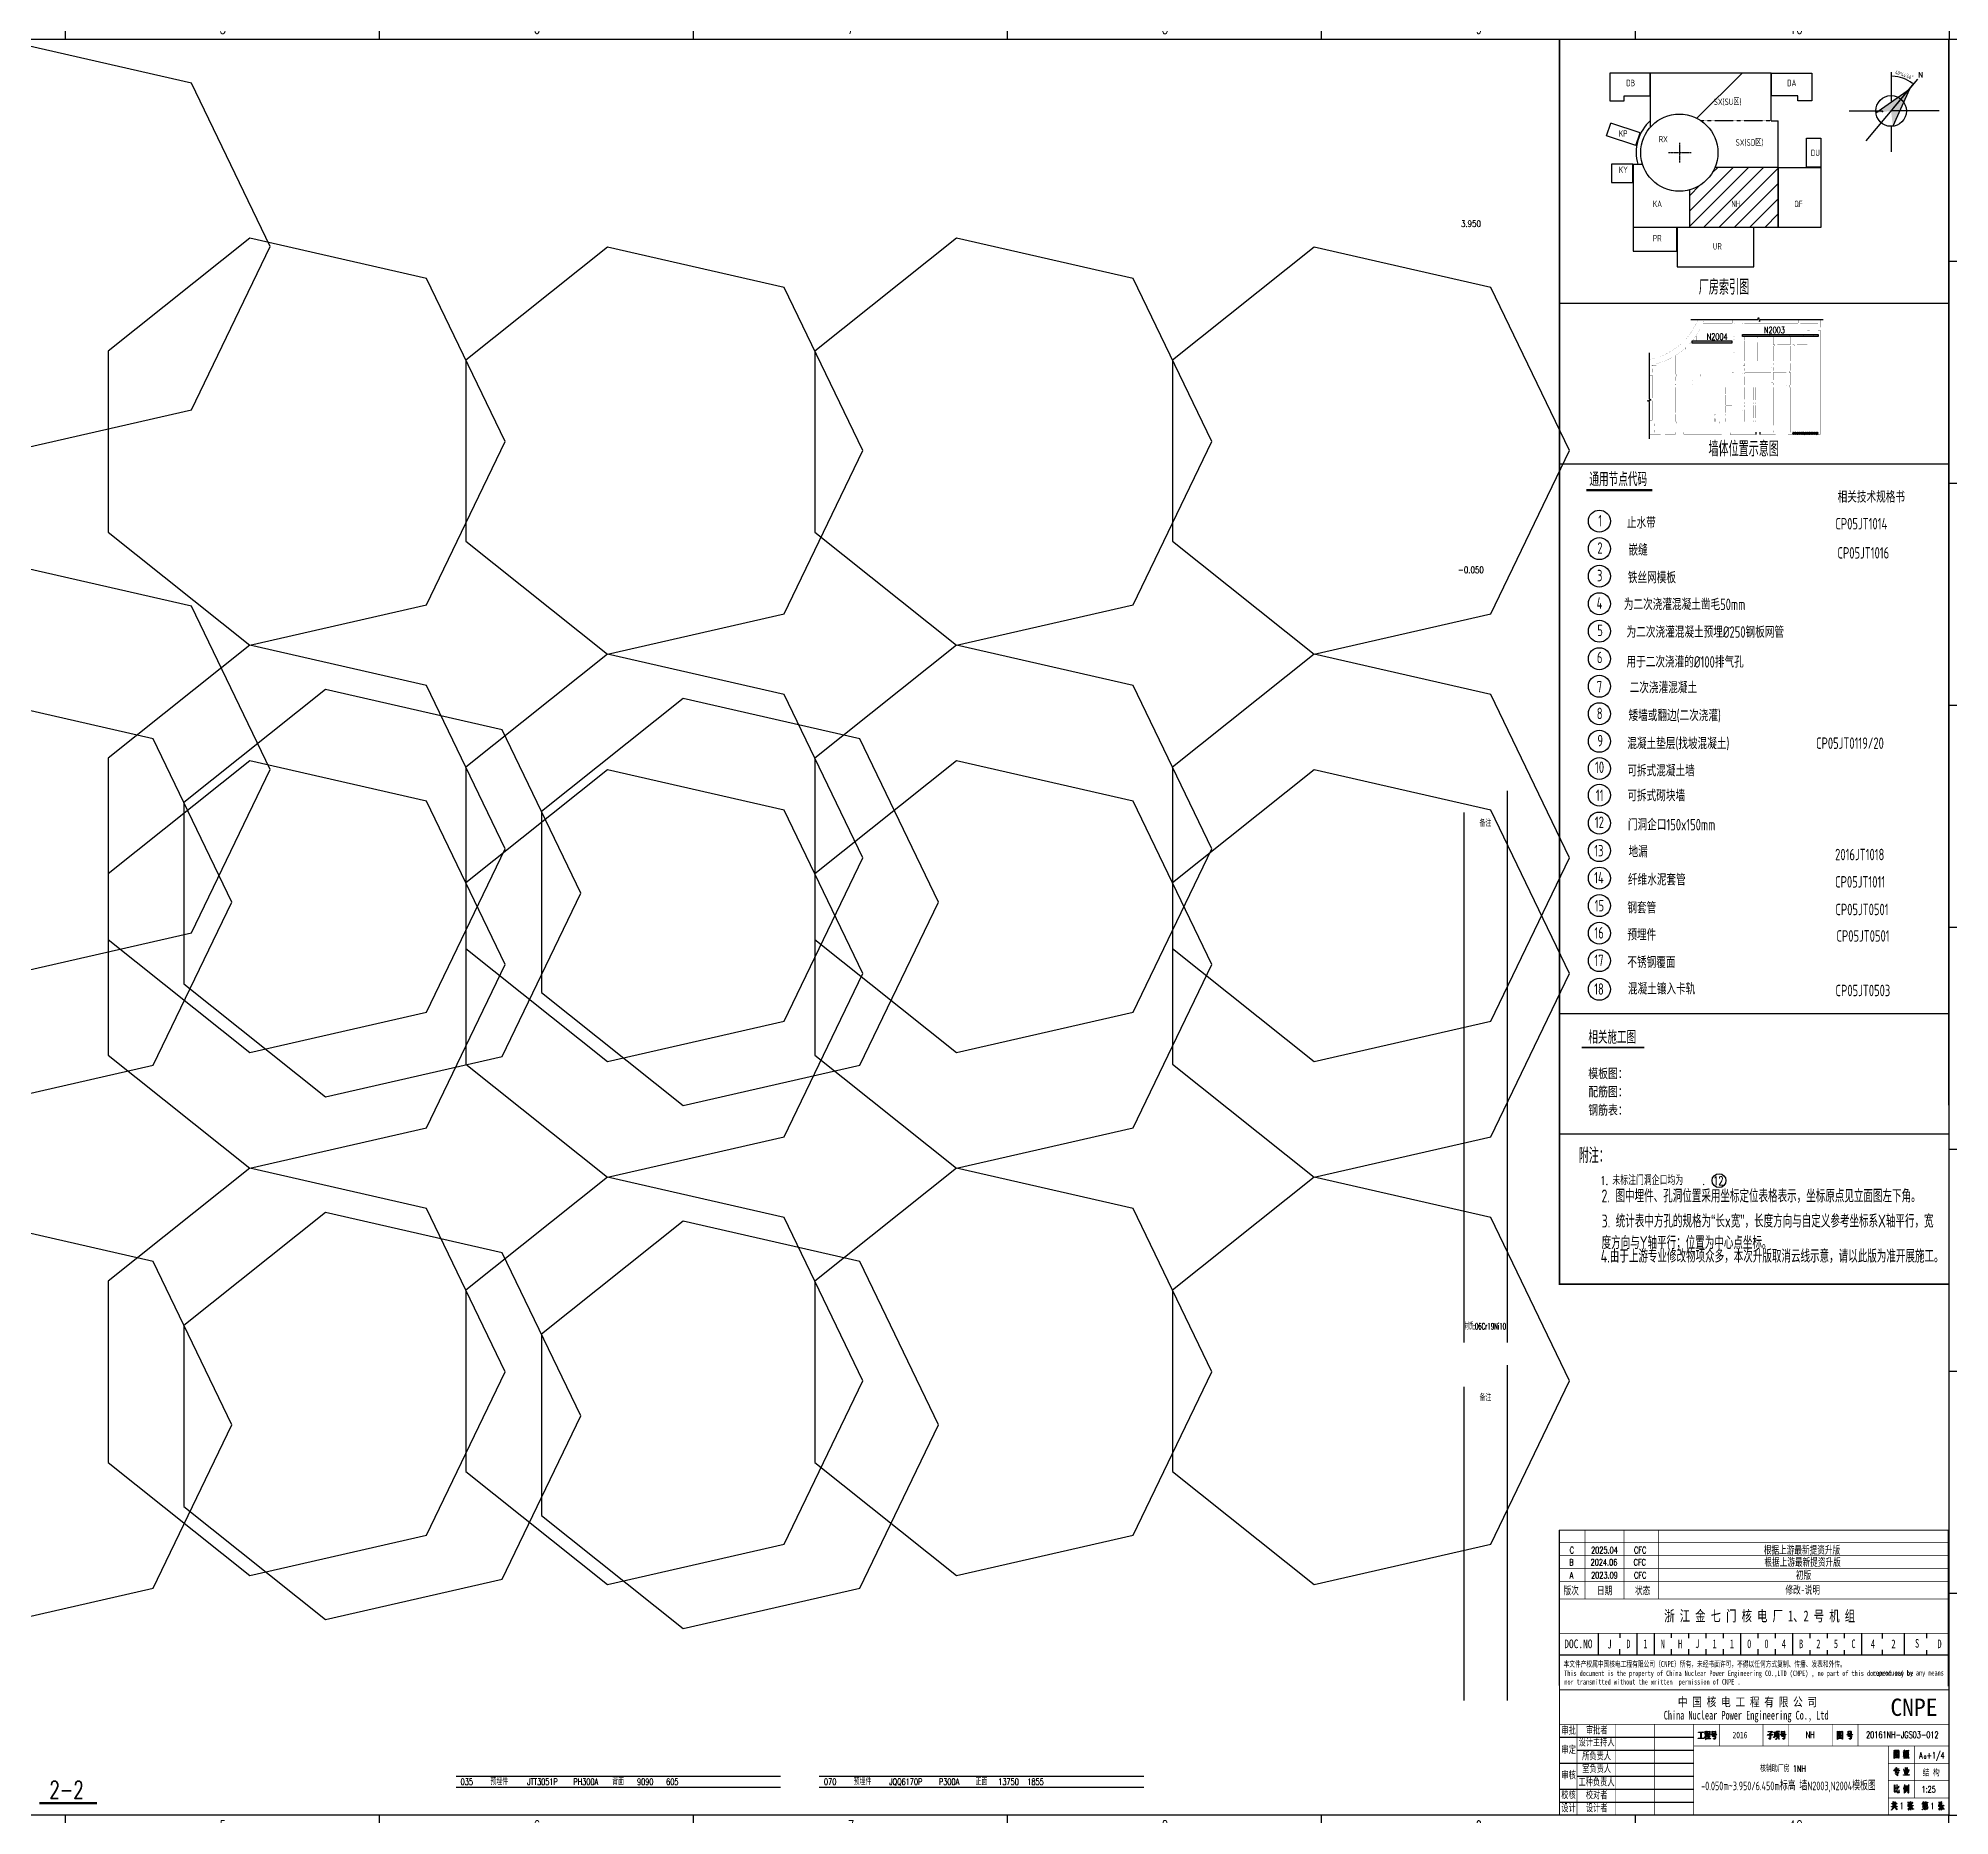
# Model space of a CAD drawing. Extents: x -383207 to 558143, y -95136 to 11777.
# Drawn here: x 387319 to 409417, y -93730 to -73189 of the extents above; entities that cross this region are included whole.
import ezdxf
from ezdxf.enums import TextEntityAlignment as Align

# ---------------------------------------------------------------- set-up
doc = ezdxf.new("R2010")
doc.units = 0
doc.linetypes.add('CENTER', pattern=[50.8, 31.75, -6.35, 6.35, -6.35])
doc.linetypes.add('CONTINOUS', pattern=[0])
doc.layers.get('0').update_dxf_attribs({"linetype": 'CONTINUOUS'})
for name, color, linetype in [('1', 7, 'CONTINUOUS'), ('BORDER', 7, 'CONTINUOUS'), ('B版云线202106', 2, 'CONTINUOUS'), ('C77(文本)', 7, 'CONTINUOUS'), ('DIM', 3, 'CONTINUOUS'), ('NHFVVP_CenterLine', 4, 'CONTINUOUS'), ('NHJJJP_CenterLine', 7, 'CONTINUOUS'), ('NHJTTK', 7, 'CONTINUOUS'), ('NHJTTT_OpenLine', 7, 'CONTINUOUS'), ('PUB_TEXT', 7, 'CONTINUOUS'), ('TEXT', 4, 'CONTINUOUS'), ('THIN', 3, 'CONTINUOUS'), ('TK', 4, 'CONTINUOUS'), ('wall', 7, 'CONTINUOUS'), ('中心线', 2, 'CENTER'), ('图框', 4, 'CONTINOUS'), ('文字', 4, 'CONTINUOUS'), ('缩略图', 4, 'CONTINUOUS')]:
    doc.layers.add(name, color=color, linetype=linetype)
doc.styles.add('ACP1000普通样式', font='tssdeng.shx', dxfattribs={"width": 0.7, "bigfont": 'tssdchn.shx'})
doc.styles.add('CHINESE-3', font='romand.shx', dxfattribs={"width": 0.8, "bigfont": 'ochinese.shx'})
doc.styles.add('DIM_FONT', font='SIMPLEX', dxfattribs={"width": 0.7, "bigfont": 'GBCBIG'})
doc.styles.add('HZ', font='TXT.shx', dxfattribs={"width": 0.7, "bigfont": 'hz.shx'})
doc.styles.add('RH', font='romans.shx', dxfattribs={"width": 0.7, "bigfont": 'hz.shx'})
doc.styles.add('romand', font='romand.shx', dxfattribs={"width": 0.7, "height": 200, "bigfont": 'OCHINESE.shx'})
doc.styles.add('ROMANT', font='ROMANT.shx', dxfattribs={"width": 0.618, "height": 450, "bigfont": 'ochinese.shx'})
doc.styles.add('S1', font='tssdeng.shx', dxfattribs={"width": 0.7, "bigfont": 'tssdchn.shx'})
doc.styles.add('TSSD_Dimension', font='Tssdeng.shx', dxfattribs={"width": 0.7, "bigfont": 'tssdchn.shx'})
doc.styles.add('TSSD_Label', font='tssdeng.shx', dxfattribs={"width": 0.7, "bigfont": 'hztxt.shx'})
doc.styles.add('宋体', font='', dxfattribs={"width": 0.7})
doc.styles.get('宋体').set_extended_font_data('SimSun')

msp = doc.modelspace()

# ---------------------------------------------------------------- texts
at = {"color": 2, "style": '宋体', "width": 0.7}
msp.add_text('浙 江 金 七 门 核 电 厂 1、2 号 机 组', height=125.006, dxfattribs=at).set_placement((406116, -91482.9))
at = {"color": 2, "linetype": 'Continuous', "attachment_point": 5, "style": '宋体'}
for s, width, insert, char_height in [('J', 144.377, (405482.4, -91747.6), 100), ('D', 169.011, (405701.6, -91743.7), 100), ('1', 169.011, (405898.3, -91743.2), 100), ('N', 169.011, (406098.3, -91743.2), 100), ('H', 2500.122, (406298.3, -91743.2), 100), ('J', 169.011, (406498.3, -91743.2), 100), ('1', 169.011, (406698.3, -91743.2), 100), ('1', 169.011, (406898.3, -91743.2), 100), ('0', 169.011, (407098.3, -91743.2), 100), ('B', 169.011, (407698.3, -91743.2), 100), ('2', 169.011, (407898.4, -91743.2), 100), ('5', 169.011, (408101.1, -91743.2), 100), ('C', 169.011, (408303.7, -91743.2), 100), ('4', 169.011, (408528.7, -91743.2), 100), ('2', 169.011, (408766.2, -91743.2), 100), ('S', 169.011, (409039.4, -91737.9), 100), ('D', 169.011, (409298.4, -91743.2), 100), ('2016', 432.741, (406991.6, -92796.9), 75)]:
    msp.add_mtext_dynamic_manual_height_columns(s, width=width, gutter_width=25, heights=[0], dxfattribs=dict(at, insert=insert, char_height=char_height))
at = {"color": 1, "linetype": 'Continuous', "char_height": 100, "attachment_point": 5, "style": '宋体'}
for s, insert in [('0', (407298.3, -91743.2)), ('4', (407498.3, -91743.2))]:
    msp.add_mtext_dynamic_manual_height_columns(s, width=100.005, gutter_width=1, heights=[0], dxfattribs=dict(at, insert=insert))
at = {"color": 2, "char_height": 85.004, "attachment_point": 1, "style": '宋体'}
for s, width, heights, insert in [('\\pi20.00656;审批', 200.01, [111], (404906.4, -92699)), ('\\pi92.97107;审批者', 429.904, [0], (405117.7, -92696.2)), ('\\pi21.16356;审定', 200.01, [0], (404906.4, -92921.3)), ('\\pi7.51818;设计主持人', 429.904, [0], (405117.7, -92834.4)), ('\\pi49.17027;所负责人', 429.904, [0], (405117.7, -92994.4)), ('\\pi20.83299;审核', 200.01, [0], (404906.4, -93214.1)), ('\\pi49.83141;室负责人', 429.904, [0], (405117.7, -93140.3)), ('\\pi19.67598;校核', 200.01, [0], (404906.4, -93442.3)), ('\\pi7.3529;工种负责人', 429.904, [0], (405117.7, -93295.2)), ('\\pi91.81407;校对者', 429.904, [110.5], (405117.7, -93444.8)), ('\\pi19.5107;设计', 200.01, [0], (404906.4, -93594.9)), ('\\pi92.30992;设计者', 429.904, [110.5], (405117.7, -93594.9))]:
    msp.add_mtext_dynamic_manual_height_columns(s, width=width, gutter_width=25, heights=heights, dxfattribs=dict(at, insert=insert))
at = {"layer": '1', "color": 6, "style": '宋体', "width": 0.7}
msp.add_text('根据上游最新提资升版', height=90, dxfattribs=at).set_placement((407267, -90702.4))
at = {"layer": '1', "color": 2, "style": '宋体'}
for s, height, width, p in [('根据上游最新提资升版', 90, 0.7, (407274.1, -90843.1)), ('初版', 90, 0.7, (407638.2, -90993.1)), ('版次', 90, 0.7, (404952.3, -91171.7)), ('日期 ', 90, 0.7, (405338.7, -91171.7)), ('状态', 90, 0.7, (405778, -91171.7)), ('修改-说明', 90, 0.7, (407517.1, -91164.3)), ('DOC.NO', 100, 0.8, (404960.1, -91793.1)), ('中 国 核 电 工 程 有 限 公 司', 100.005, 0.8, (406273.4, -92465.2)), ('China Nuclear Power Engineering Co., Ltd', 100.005, 0.7, (406110.2, -92617.9))]:
    msp.add_text(s, height=height, dxfattribs=dict(at, width=width)).set_placement(p)
at = {"layer": '1', "color": 2, "ltscale": 0.8, "style": '宋体', "width": 0.7}
for s, height, p in [('本文件产权属中国核电工程有限公司（CNPE）所有，未经书面许可，不得以任何方式复制、传播、发表和外传。', 67.503, (404951.4, -92009.5)), ('This document is the property of China Nuclear Power Engineering CO.,LTD (CNPE) , no part of this document may be', 62.5031, (404959.3, -92114.3)), ('reproduced by any means , ', 62.503, (408525.6, -92109.3)), ('nor transmitted without the written  permission of CNPE .', 62.503, (404961.7, -92213.8))]:
    msp.add_text(s, height=height, dxfattribs=at).set_placement(p)
at = {"layer": 'C77(文本)', "color": 0, "style": 'S1', "width": 0.7}
msp.add_text('墙体位置示意图', height=175, dxfattribs=at).set_placement((406626.8, -78074.3), align=Align.BOTTOM_LEFT)
at = {"layer": 'C77(文本)', "style": 'S1', "width": 0.7}
for s, height, p in [('通用节点代码', 159, (405250.2, -78365)), ('相关施工图', 150, (405238.5, -84807.8)), ('附注：', 175, (405127.4, -86187.9))]:
    msp.add_text(s, height=height, dxfattribs=at).set_placement(p)
at = {"layer": 'C77(文本)', "color": 4, "style": 'S1', "width": 0.7}
for s, height, p in [('相关技术规格书', 132.5, (408119.9, -78555.2)), ('1', 132.5, (405353.1, -78831.1)), ('止水带', 132.5, (405684, -78853.9)), ('CP05JT1014', 132.5, (408093.9, -78865.3)), ('2', 132.5, (405342.6, -79146.2)), ('嵌缝', 132.5, (405701.9, -79168)), ('CP05JT1016', 132.5, (408118.4, -79201.8)), ('3', 132.5, (405338.7, -79464.4)), ('铁丝网模板', 132.5, (405695.1, -79487.4)), ('4', 132.5, (405334.3, -79782.9)), (' 为二次浇灌混凝土凿毛50mm', 132.5, (405592.6, -79797.2)), ('5', 132.5, (405342.3, -80097.5)), ('为二次浇灌混凝土预埋%%C250钢板网管', 132.5, (405680.9, -80116.9)), ('6', 132.5, (405338, -80410.4)), ('用于二次浇灌的%%c100排气孔', 132.5, (405679.7, -80461.4)), ('7', 132.5, (405336.3, -80747.9)), ('二次浇灌混凝土', 132.5, (405716.5, -80758.9)), ('8', 132.5, (405336.2, -81057.2)), ('矮墙或翻边(二次浇灌)', 132.5, (405702.9, -81080.6)), ('9', 132.5, (405343, -81372.1)), ('混凝土垫层(找坡混凝土)', 132.5, (405689.3, -81403.6)), ('CP05JT0119/20', 132.5, (407870.8, -81401)), ('10', 132.5, (405315.7, -81679.3)), ('可拆式混凝土墙', 132.5, (405689.3, -81719.1)), ('11', 132.5, (405325.4, -82003.3)), ('可拆式砌块墙', 132.5, (405689.3, -82006.3)), ('12', 132.5, (405313.8, -82315.2)), ('门洞企口150x150mm', 132.5, (405696.1, -82342.7)), ('13', 132.5, (405307.5, -82643)), ('地漏', 132.5, (405702.9, -82654.3)), ('2016JT1018', 132.5, (408091.5, -82688)), ('14', 132.5, (405306, -82955.5)), ('纤维水泥套管', 132.5, (405696.1, -82978.7)), ('CP05JT1011', 132.5, (408091.5, -83003.6)), ('15', 132.5, (405311.4, -83279.2)), ('钢套管', 132.5, (405689.3, -83303)), ('CP05JT0501', 132.5, (408094.3, -83322.8)), ('16', 132.5, (405308.7, -83593.1)), ('预埋件', 132.5, (405689.3, -83615.7)), ('CP05JT0501', 132.5, (408106.4, -83628.7)), ('17', 132.5, (405308.7, -83910.9)), ('不锈钢覆面', 132.5, (405689.3, -83933.4)), ('18', 132.5, (405306, -84242.3)), ('混凝土镶入卡轨', 132.5, (405696.1, -84239.5)), ('CP05JT0503', 132.5, (408096, -84259.1)), ('模板图：', 125, (405238.3, -85217.6)), ('配筋图：', 125, (405238.3, -85428.7)), ('钢筋表：', 125, (405238.3, -85639.9))]:
    msp.add_text(s, height=height, dxfattribs=at).set_placement(p)
at = {"layer": 'NHJJJP_CenterLine', "color": 3, "style": 'RH', "width": 0.7}
for p in [(404048.7, -82261.2), (404048.7, -88899.2)]:
    msp.add_text('备注', height=75, dxfattribs=at).set_placement(p, align=Align.MIDDLE_CENTER)
at = {"layer": 'NHJTTT_OpenLine', "color": 3, "style": 'RH', "width": 0.5}
msp.add_text('材质:06Cr19Ni10', height=75, dxfattribs=at).set_placement((403809.6, -88073.7), align=Align.MIDDLE_LEFT)
at = {"layer": 'NHJTTT_OpenLine', "color": 3, "style": 'RH', "width": 0.7}
for s, p in [('035', (392273.7, -93336.7)), ('预埋件', (392648.7, -93336.7)), ('JTT3051P', (393148.7, -93336.7)), ('PH300A', (393648.7, -93336.7)), ('背面', (394023.7, -93336.7)), ('9090', (394336.2, -93336.7)), ('605', (394648.7, -93336.7)), ('070', (396473.7, -93336.7)), ('预埋件', (396848.7, -93336.7)), ('JQQ6170P', (397348.7, -93336.7)), ('P300A', (397848.7, -93336.7)), ('正面', (398223.7, -93336.7)), ('13750', (398536.2, -93336.7)), ('1855', (398848.7, -93336.7))]:
    msp.add_text(s, height=75, dxfattribs=at).set_placement(p, align=Align.MIDDLE_CENTER)
at = {"layer": 'PUB_TEXT', "color": 2, "style": '宋体'}
msp.add_text('CNPE', height=200.01, dxfattribs=at).set_placement((408730.4, -92575.9))
at = {"layer": 'TEXT', "style": 'DIM_FONT', "width": 0.8}
for s, p in [('3.950', (403881, -75331.9)), ('-0.050', (403881, -79331.9))]:
    msp.add_text(s, height=75, dxfattribs=at).set_placement(p, align=Align.MIDDLE)
at = {"layer": 'TEXT', "color": 6, "style": 'RH', "width": 0.7}
for s, p in [('N2004', (406606.6, -76674.2)), ('N2003', (407267.9, -76598.1))]:
    msp.add_text(s, height=75, dxfattribs=at).set_placement(p)
at = {"layer": 'TEXT', "color": 1, "style": 'ACP1000普通样式', "width": 0.7}
for s, p in [('2. 图中埋件、孔洞位置采用坐标定位表格表示，坐标原点见立面图左下角。', (405390.5, -86687.5)), ('4.由于上游专业修改物项众多，本次升版取消云线示意，请以此版为准开展施工。', (405381.5, -87382.7))]:
    msp.add_text(s, height=150, dxfattribs=at).set_placement(p, align=Align.BOTTOM_LEFT)
at = {"layer": 'TEXT', "color": 1, "insert": (405391.8, -86782.2), "char_height": 150, "attachment_point": 1, "style": 'ACP1000普通样式'}
msp.add_mtext_dynamic_manual_height_columns('3. 统计表中方孔的规格为“长x宽”，长度方向与自定义参考坐标系X轴平行，宽度方向与Y轴平行；位置为中心点坐标。', width=3911.658, gutter_width=1000, heights=[482.1], dxfattribs=at)
at = {"layer": 'TK', "color": 2}
for s, style, width, p in [('B', 'romand', 0.7, (405017.8, -90838)), ('2024.06', 'romand', 0.7, (405265, -90838)), ('CFC', 'romand', 0.7, (405761.6, -90838)), ('A', 'romand', 0.7, (405022.7, -90988)), ('2023.09', 'romand', 0.7, (405270, -90988)), ('CFC', 'romand', 0.7, (405766.6, -90988)), ('NH', 'romand', 0.7, (407750.7, -92831.9)), ('结 构', 'CHINESE-3', 0.8, (409102.8, -93273.9))]:
    msp.add_text(s, height=75, dxfattribs=dict(at, style=style, width=width)).set_placement(p)
at = {"layer": 'TK', "color": 6, "style": 'romand', "width": 0.7}
for s, p in [('C', (405022.7, -90697.2)), ('2025.04', (405270, -90697.2)), ('CFC', (405766.5, -90697.2))]:
    msp.add_text(s, height=75, dxfattribs=at).set_placement(p)
at = {"layer": 'TK', "color": 1, "width": 0.7}
for s, height, style, p in [('20161NH-JGS03-012', 75.004, 'romand', (408448.9, -92831.3)), ('A  ', 75, 'romand', (409062.5, -93069.8)), ('+1/4', 75, 'romand', (409147.9, -93069)), ('核辅助厂房 1NH ', 75, 'RH', (407223.4, -93222.9)), ('0', 33.3, 'romand', (409118.7, -93069.8)), ('-0.050m~3.950/6.450m标高 墙N2003,N2004模板图', 100.005, 'TSSD_Dimension', (406542.7, -93435.1)), ('1:25', 75, 'romand', (409088.9, -93462.2))]:
    msp.add_text(s, height=height, dxfattribs=dict(at, style=style)).set_placement(p)
at = {"layer": 'TK', "color": 4, "style": 'romand', "width": 0.7}
for p in [(408837.9, -93652.1), (409192.3, -93655)]:
    msp.add_text('1', height=75, dxfattribs=at).set_placement(p)
at = {"layer": '图框', "color": 6, "style": 'RH', "width": 0.7}
for s, p in [('1. 未标注门洞企口均为    .', (405378.2, -86439.9)), ('12', (406681.6, -86440.8))]:
    msp.add_text(s, height=100, dxfattribs=at).set_placement(p)
at = {"layer": '文字', "color": 4, "style": 'romand', "width": 0.7}
msp.add_text('2-2', height=200, dxfattribs=at).set_placement((387448.3, -93529.2))

# ---------------------------------------------------------------- blocks, each defined once
blk = doc.blocks.new('slt')
at = {"layer": 'wall'}
h = blk.add_hatch(dxfattribs=at)
h.set_pattern_fill('JIS_STN_1E', color=6, scale=6.48, style=0)
h.set_pattern_definition([(45, (83181.353, -251063.5346), (-4.582052, 4.582052), []), (45, (83185.921, -251063.5346), (-4.582052, 4.582052), [6.48, -3.24])])
h.paths.add_polyline_path([(60981, -243685), (60689, -243685), (60689, -243711), (60981, -243711)])
for p, q in [((60261, -243685), (60261, -243711)), ((60310, -243685), (60310, -243711))]:
    blk.add_line(p, q, dxfattribs=at)
at = {"layer": 'wall', "const_width": 0.972}
for points in [[(59032, -242844, 0.25589), (59593, -242382)], [(59651, -242424, 0.013804), (59668, -242382)], [(59526, -242628, 0.022164), (59570, -242570, 0.022164)], [(59577, -242560, 0.036163), (59636, -242457)], [(59113, -242896, 0.064129), (59307, -242814)], [(59333, -242798, 0.045893), (59453, -242706)], [(59463, -242697, 0.019791), (59508, -242650)], [(59032, -242914, 0.009987), (59064, -242908)]]:
    blk.add_lwpolyline(points, format="xyb", dxfattribs=at)
for points in [[(59992, -242424), (59992, -242382)], [(60012, -242424), (60012, -242382)], [(60109, -242424), (60109, -242382)], [(60128, -242424), (60128, -242382)], [(60751, -242424), (60751, -242382)], [(60776, -242424), (60776, -242382)], [(60981, -242424), (60981, -242382)], [(61006, -242424), (61006, -242382)], [(59526, -242628), (59576, -242628)], [(59576, -242570), (59570, -242570)], [(59576, -242628), (59576, -242570)], [(59586, -242560), (59577, -242560)], [(59586, -242628), (59586, -242560)], [(59586, -242628), (59986, -242628)], [(59986, -242457), (59636, -242457)], [(59992, -242424), (59651, -242424)], [(59986, -242580), (59986, -242457)], [(59986, -242580), (60007, -242580)], [(59986, -242628), (59986, -242612)], [(59986, -242612), (60007, -242612)], [(60018, -242424), (60012, -242424)], [(60013, -242457), (60012, -242457)], [(60012, -242575), (60012, -242457)], [(60012, -242763), (60012, -242617)], [(60018, -242452), (60018, -242424)], [(60109, -242424), (60103, -242424)], [(60103, -242452), (60103, -242424)], [(60857, -242457), (60107, -242457)], [(60367, -242554), (60109, -242554)], [(60109, -242554), (60109, -242909)], [(60751, -242424), (60128, -242424)], [(60174, -242580), (60135, -242580)], [(60135, -242580), (60135, -242619)], [(60174, -242580), (60174, -242619), (60135, -242619)], [(60184, -242580), (60184, -242628), (60135, -242628)], [(60135, -242628), (60135, -242862)], [(60277, -242580), (60184, -242580)], [(60277, -242580), (60277, -242596)], [(60277, -242596), (60294, -242596)], [(60371, -242580), (60294, -242580)], [(60294, -242580), (60294, -242596)], [(60371, -242580), (60371, -242559)], [(60420, -242580), (60420, -242559)], [(60436, -242580), (60420, -242580)], [(60610, -242554), (60425, -242554)], [(60436, -242580), (60436, -242862)], [(60462, -242671), (60462, -242580)], [(60614, -242580), (60462, -242580)], [(60614, -242580), (60614, -242559)], [(60647, -242580), (60647, -242559)], [(60663, -242580), (60647, -242580)], [(60804, -242554), (60652, -242554)], [(60663, -242671), (60663, -242580)], [(60689, -242671), (60689, -242580)], [(60809, -242580), (60689, -242580)], [(60981, -242424), (60776, -242424)], [(60809, -242580), (60809, -242559)], [(60841, -242580), (60841, -242559)], [(60857, -242580), (60841, -242580)], [(60857, -242554), (60846, -242554)], [(60857, -242473), (60857, -242457)], [(60857, -242473), (60883, -242473)], [(60857, -242554), (60857, -242505)], [(60857, -242505), (60883, -242505)], [(60857, -242671), (60857, -242580)], [(60981, -242457), (60883, -242457)], [(60883, -242473), (60883, -242457)], [(60883, -242554), (60883, -242505)], [(60895, -242554), (60883, -242554)], [(60900, -242580), (60883, -242580)], [(60883, -242862), (60883, -242580)], [(60900, -242580), (60900, -242559)], [(60900, -242580), (60900, -242559)], [(60932, -242580), (60932, -242559)], [(60932, -242580), (60932, -242559)], [(60981, -242580), (60932, -242580)], [(60981, -242554), (60937, -242554)], [(60981, -242473), (60981, -242457)], [(60981, -242473), (61006, -242473)], [(60981, -242554), (60981, -242505)], [(60981, -242505), (61006, -242505)], [(60981, -242862), (60981, -242580)], [(61006, -242473), (61006, -242424)], [(61006, -243711), (61006, -242505)], [(59307, -243092), (59307, -242814)], [(59333, -242798), (59333, -243017)], [(59453, -242726), (59453, -242706)], [(59508, -242726), (59453, -242726)], [(59463, -242716), (59463, -242697)], [(59508, -242716), (59463, -242716)], [(59508, -242716), (59508, -242650)], [(59508, -243017), (59508, -242726)], [(59527, -242654), (59675, -242654)], [(59527, -242654), (59527, -243017)], [(59675, -243017), (59675, -242654)], [(59694, -242654), (59986, -242654)], [(59694, -242654), (59694, -242826)], [(59694, -242826), (59986, -242826)], [(59694, -242846), (59694, -243017)], [(59694, -242846), (59986, -242846)], [(59986, -242768), (59986, -242654)], [(59986, -242768), (60007, -242768)], [(59986, -242826), (59986, -242800)], [(59986, -242800), (60007, -242800)], [(59986, -242959), (59986, -242846)], [(60012, -242954), (60012, -242805)], [(60277, -242645), (60294, -242645)], [(60277, -242645), (60277, -242862)], [(60294, -242645), (60294, -242862)], [(60462, -242671), (60478, -242671)], [(60462, -242862), (60462, -242687)], [(60462, -242687), (60478, -242687)], [(60478, -242687), (60478, -242671)], [(60511, -242671), (60663, -242671)], [(60511, -242687), (60511, -242671)], [(60511, -242687), (60663, -242687)], [(60663, -242862), (60663, -242687)], [(60689, -242671), (60705, -242671)], [(60689, -242862), (60689, -242687)], [(60689, -242687), (60705, -242687)], [(60705, -242687), (60705, -242671)], [(60738, -242671), (60857, -242671)], [(60738, -242687), (60738, -242671)], [(60738, -242687), (60857, -242687)], [(60857, -242862), (60857, -242687)], [(59064, -242993), (59032, -242993)], [(59064, -243025), (59032, -243025)], [(59064, -242918), (59064, -242908)], [(59064, -242918), (59113, -242918)], [(59064, -242993), (59064, -242951)], [(59064, -242951), (59113, -242951)], [(59064, -243288), (59064, -243025)], [(59113, -242918), (59113, -242896)], [(59113, -243140), (59113, -242951)], [(59333, -243017), (59349, -243017)], [(59333, -243043), (59344, -243043)], [(59333, -243043), (59333, -243087)], [(59349, -243017), (59349, -243038)], [(59382, -243017), (59508, -243017)], [(59382, -243017), (59382, -243038)], [(59386, -243043), (59508, -243043)], [(59508, -243092), (59508, -243043)], [(59527, -243017), (59626, -243017)], [(59527, -243043), (59621, -243043)], [(59527, -243043), (59527, -243087)], [(59626, -243017), (59626, -243038)], [(59659, -243017), (59675, -243017)], [(59659, -243017), (59659, -243038)], [(59664, -243043), (60012, -243043)], [(59694, -243017), (59986, -243017)], [(59986, -242959), (60007, -242959)], [(59986, -243017), (59986, -242991)], [(59986, -242991), (60007, -242991)], [(60012, -243043), (60012, -242996)], [(60109, -242951), (60109, -243006)], [(60109, -243048), (60109, -243301)], [(60135, -242914), (60114, -242914)], [(60135, -242946), (60114, -242946)], [(60135, -243011), (60114, -243011)], [(60135, -243043), (60114, -243043)], [(60277, -242862), (60135, -242862)], [(60436, -242888), (60135, -242888)], [(60135, -242888), (60135, -242914)], [(60135, -242946), (60135, -242972)], [(60135, -242972), (60436, -242972)], [(60135, -242995), (60135, -243011)], [(60135, -242995), (60436, -242995)], [(60135, -243043), (60135, -243140)], [(60436, -242862), (60294, -242862)], [(60436, -242888), (60436, -242899)], [(60436, -242941), (60436, -242972)], [(60436, -242995), (60436, -243077)], [(60462, -242904), (60441, -242904)], [(60462, -242936), (60441, -242936)], [(60663, -242862), (60462, -242862)], [(60462, -242904), (60462, -242888)], [(60663, -242888), (60462, -242888)], [(60462, -242972), (60462, -242936)], [(60462, -242972), (60610, -242972)], [(60462, -243082), (60462, -242995)], [(60462, -242995), (60614, -242995)], [(60614, -242995), (60614, -242977)], [(60647, -242995), (60647, -242977)], [(60647, -242995), (60663, -242995)], [(60652, -242972), (60663, -242972)], [(60663, -242972), (60663, -242888)], [(60663, -243140), (60663, -242995)], [(60857, -242862), (60689, -242862)], [(60689, -243685), (60689, -242888)], [(60981, -242888), (60689, -242888)], [(60981, -242862), (60883, -242862)], [(60981, -243140), (60981, -242888)], [(59064, -243288), (59032, -243288)], [(59113, -243140), (59307, -243140)], [(59113, -243166), (59307, -243166)], [(59113, -243561), (59113, -243166)], [(59307, -243092), (59328, -243092)], [(59307, -243140), (59307, -243124)], [(59307, -243124), (59328, -243124)], [(59307, -243562), (59307, -243166)], [(59333, -243129), (59333, -243140)], [(59333, -243140), (59508, -243140)], [(59333, -243166), (59898, -243166)], [(59333, -243166), (59333, -243458)], [(59523, -243092), (59508, -243092)], [(59508, -243140), (59508, -243124)], [(59523, -243124), (59508, -243124)], [(59527, -243129), (59527, -243140)], [(59527, -243140), (60012, -243140)], [(59898, -243166), (59898, -243458)], [(59915, -243166), (59986, -243166)], [(59915, -243244), (59915, -243166)], [(59915, -243244), (59986, -243244)], [(59915, -243370), (59915, -243254)], [(59915, -243254), (59986, -243254)], [(59986, -243244), (59986, -243166)], [(59986, -243286), (59986, -243254)], [(60012, -243281), (60012, -243140)], [(60135, -243140), (60436, -243140)], [(60135, -243166), (60239, -243166)], [(60135, -243166), (60135, -243306)], [(60239, -243166), (60239, -243312)], [(60258, -243312), (60258, -243166)], [(60258, -243166), (60436, -243166)], [(60436, -243119), (60436, -243140)], [(60436, -243166), (60436, -243354)], [(60462, -243082), (60441, -243082)], [(60462, -243114), (60441, -243114)], [(60462, -243114), (60462, -243140)], [(60462, -243140), (60610, -243140)], [(60462, -243604), (60462, -243166)], [(60462, -243166), (60614, -243166)], [(60614, -243166), (60614, -243145)], [(60647, -243166), (60647, -243145)], [(60647, -243166), (60663, -243166)], [(60652, -243140), (60663, -243140)], [(60663, -243685), (60663, -243166)], [(60981, -243205), (60964, -243205), (60964, -243140), (60981, -243140)], [(60981, -243354), (60981, -243205)], [(59064, -243321), (59032, -243321)], [(59064, -243545), (59064, -243321)], [(59333, -243458), (59898, -243458)], [(59333, -243477), (59333, -243562)], [(59333, -243477), (59508, -243477)], [(59508, -243562), (59508, -243477)], [(59527, -243477), (59780, -243477)], [(59527, -243477), (59527, -243562)], [(59780, -243477), (59780, -243490)], [(59780, -243490), (59791, -243490)], [(59796, -243477), (59898, -243477)], [(59796, -243485), (59796, -243477)], [(59898, -243490), (59898, -243477)], [(59898, -243490), (59915, -243490)], [(59915, -243370), (59986, -243370)], [(59915, -243458), (59915, -243380)], [(59915, -243380), (59986, -243380)], [(59915, -243458), (59986, -243458)], [(59915, -243490), (59915, -243477)], [(59915, -243477), (59986, -243477)], [(59986, -243370), (59986, -243335)], [(59986, -243458), (59986, -243380)], [(59986, -243477), (59986, -243562)], [(60012, -243587), (60012, -243340)], [(60109, -243343), (60109, -243388)], [(60109, -243430), (60109, -243587)], [(60135, -243306), (60114, -243306)], [(60135, -243338), (60114, -243338)], [(60135, -243393), (60114, -243393)], [(60135, -243425), (60114, -243425)], [(60135, -243338), (60135, -243354)], [(60135, -243354), (60239, -243354)], [(60135, -243374), (60239, -243374)], [(60135, -243374), (60135, -243393)], [(60135, -243425), (60135, -243562)], [(60239, -243312), (60258, -243312)], [(60239, -243344), (60239, -243354)], [(60239, -243344), (60258, -243344)], [(60239, -243374), (60239, -243519)], [(60258, -243354), (60258, -243344)], [(60258, -243354), (60436, -243354)], [(60258, -243519), (60258, -243374)], [(60258, -243374), (60436, -243374)], [(60436, -243374), (60436, -243562)], [(60981, -243419), (60964, -243419), (60964, -243354), (60981, -243354)], [(60981, -243685), (60981, -243419)], [(59064, -243545), (59032, -243545)], [(59087, -243587), (59032, -243587)], [(59087, -243685), (59032, -243685)], [(59163, -243711), (59032, -243711)], [(59087, -243587), (59087, -243612)], [(59113, -243612), (59087, -243612)], [(59113, -243660), (59087, -243660)], [(59087, -243660), (59087, -243685)], [(59113, -243562), (59307, -243562)], [(59113, -243587), (59344, -243587)], [(59113, -243587), (59113, -243587)], [(59113, -243612), (59113, -243587)], [(59113, -243685), (59113, -243660)], [(59158, -243685), (59113, -243685)], [(59163, -243690), (59163, -243711)], [(59212, -243690), (59212, -243711)], [(59333, -243711), (59212, -243711)], [(59333, -243685), (59216, -243685)], [(59333, -243562), (59349, -243562)], [(59333, -243685), (59333, -243711)], [(59349, -243562), (59349, -243583)], [(59382, -243562), (59508, -243562)], [(59382, -243562), (59382, -243583)], [(59386, -243587), (59804, -243587)], [(59863, -243685), (59430, -243685)], [(59430, -243685), (59430, -243711)], [(59868, -243711), (59430, -243711)], [(59527, -243562), (59780, -243562)], [(59780, -243523), (59780, -243562)], [(59780, -243523), (59791, -243523)], [(59796, -243562), (59796, -243528)], [(59796, -243562), (59809, -243562)], [(59809, -243562), (59809, -243583)], [(59842, -243562), (59898, -243562)], [(59842, -243562), (59842, -243583)], [(59847, -243587), (60012, -243587)], [(59868, -243690), (59868, -243711)], [(59898, -243562), (59898, -243523)], [(59898, -243523), (59915, -243523)], [(59915, -243562), (59915, -243523)], [(59915, -243562), (59986, -243562)], [(59965, -243690), (59965, -243711)], [(60261, -243711), (59965, -243711)], [(60261, -243685), (59970, -243685)], [(60109, -243587), (60436, -243587)], [(60135, -243562), (60239, -243562)], [(60239, -243519), (60258, -243519)], [(60239, -243552), (60239, -243562)], [(60239, -243552), (60258, -243552)], [(60258, -243562), (60258, -243552)], [(60258, -243562), (60436, -243562)], [(60261, -243685), (60261, -243711)], [(60436, -243685), (60310, -243685)], [(60310, -243711), (60310, -243685)], [(60490, -243711), (60310, -243711)], [(60436, -243587), (60436, -243604)], [(60436, -243604), (60462, -243604)], [(60436, -243668), (60436, -243685)], [(60436, -243668), (60462, -243668)], [(60462, -243685), (60462, -243668)], [(60495, -243685), (60462, -243685)], [(60495, -243706), (60495, -243685)], [(60663, -243685), (60631, -243685)], [(60631, -243706), (60631, -243685)], [(61006, -243711), (60636, -243711)], [(60981, -243685), (60689, -243685)]]:
    blk.add_lwpolyline(points, dxfattribs=at)
at = {"layer": 'wall', "ltscale": 10, "const_width": 0.972}
for points in [[(60007, -242580), (60007, -242575), (60012, -242575)], [(60007, -242612), (60007, -242617), (60012, -242617)], [(60018, -242452), (60013, -242452), (60013, -242457)], [(60103, -242452), (60107, -242452), (60107, -242457)], [(60371, -242559), (60367, -242559), (60367, -242554)], [(60420, -242559), (60425, -242559), (60425, -242554)], [(60614, -242559), (60610, -242559), (60610, -242554)], [(60647, -242559), (60652, -242559), (60652, -242554)], [(60809, -242559), (60804, -242559), (60804, -242554)], [(60841, -242559), (60846, -242559), (60846, -242554)], [(60900, -242559), (60895, -242559), (60895, -242554)], [(60932, -242559), (60937, -242559), (60937, -242554)], [(60007, -242768), (60007, -242763), (60012, -242763)], [(60007, -242800), (60007, -242805), (60012, -242805)], [(59349, -243038), (59344, -243038), (59344, -243043)], [(59382, -243038), (59386, -243038), (59386, -243043)], [(59626, -243038), (59621, -243038), (59621, -243043)], [(59659, -243038), (59664, -243038), (59664, -243043)], [(60007, -242959), (60007, -242954), (60012, -242954)], [(60007, -242991), (60007, -242996), (60012, -242996)], [(60114, -242914), (60114, -242909), (60109, -242909)], [(60114, -242946), (60114, -242951), (60109, -242951)], [(60114, -243011), (60114, -243006), (60109, -243006)], [(60114, -243043), (60114, -243048), (60109, -243048)], [(60441, -242904), (60441, -242899), (60436, -242899)], [(60441, -242936), (60441, -242941), (60436, -242941)], [(60614, -242977), (60610, -242977), (60610, -242972)], [(60647, -242977), (60652, -242977), (60652, -242972)], [(59328, -243092), (59328, -243087), (59333, -243087)], [(59328, -243124), (59328, -243129), (59333, -243129)], [(59523, -243092), (59523, -243087), (59527, -243087)], [(59523, -243124), (59523, -243129), (59527, -243129)], [(60007, -243286), (59986, -243286)], [(60007, -243286), (60007, -243281), (60012, -243281)], [(60441, -243082), (60441, -243077), (60436, -243077)], [(60441, -243114), (60441, -243119), (60436, -243119)], [(60614, -243145), (60610, -243145), (60610, -243140)], [(60647, -243145), (60652, -243145), (60652, -243140)], [(59791, -243490), (59791, -243485), (59796, -243485)], [(59986, -243335), (60007, -243335)], [(60007, -243335), (60007, -243340), (60012, -243340)], [(60114, -243306), (60114, -243301), (60109, -243301)], [(60114, -243338), (60114, -243343), (60109, -243343)], [(60114, -243393), (60114, -243388), (60109, -243388)], [(60114, -243425), (60114, -243430), (60109, -243430)], [(59163, -243690), (59158, -243690), (59158, -243685)], [(59212, -243690), (59216, -243690), (59216, -243685)], [(59349, -243583), (59344, -243583), (59344, -243587)], [(59382, -243583), (59386, -243583), (59386, -243587)], [(59791, -243523), (59791, -243528), (59796, -243528)], [(59809, -243583), (59804, -243583), (59804, -243587)], [(59842, -243583), (59847, -243583), (59847, -243587)], [(59868, -243690), (59863, -243690), (59863, -243685)], [(59965, -243690), (59970, -243690), (59970, -243685)], [(60495, -243706), (60490, -243706), (60490, -243711)], [(60631, -243706), (60636, -243706), (60636, -243711)]]:
    blk.add_lwpolyline(points, dxfattribs=at)
at = {"layer": 'wall'}
blk.add_arc((59576, -242570), 0.0162, 0, 90, dxfattribs=at)
blk = doc.blocks.new('_ClosedBlank')
at = {"color": 0}
blk.add_lwpolyline([(0, 0, 0, 0.658, 0), (-2.5, 0, 0.658, 0.658, 0)], format="xyseb", dxfattribs=at)
blk = doc.blocks.new('A$C5E8E3E41')
at = {"layer": 'DIM'}
blk.add_line((160, -2794), (1787, -851), dxfattribs=at)
blk.add_arc((0, -2986), 2685, 52.20852, 87.86565, dxfattribs=at)
at = {"layer": '缩略图'}
for p, q in [((0, 0), (0, -2316)), ((-1925, -5287), (2050, -536)), ((-3235, -2986), (-671, -2986)), ((3695, -2985), (0, -2986)), ((0, -4168), (0, -6137))]:
    blk.add_line(p, q, dxfattribs=at)
blk.add_lwpolyline([(-1172, -3135), (1408, -1304), (135, -4160)], dxfattribs=at)
blk.add_circle((0, -2986), 1181, dxfattribs=at)
blk.add_point((-669, -3033), dxfattribs=at)
blk.add_point((-669, -3033), dxfattribs=at)
for points in [[(0, -2986), (-1172, -3135), (1408, -1304)], [(135, -4160), (1408, -1304), (0, -2986)]]:
    blk.add_solid(points, dxfattribs=at)
at = {"layer": 'DIM', "xscale": 100, "yscale": 100, "zscale": 100}
for p, rotation in [((0, -301), 178.9328260940947), ((1723, -927), 321.1413489768363)]:
    blk.add_blockref('_ClosedBlank', p, dxfattribs=dict(at, rotation=rotation))
at = {"layer": 'DIM', "color": 7, "insert": (1004, -222), "char_height": 300, "attachment_point": 5, "rotation": 340.03709, "style": 'TSSD_Dimension'}
blk.add_mtext('\\A1;40°44\'40"', dxfattribs=at)
at = {"layer": '缩略图', "style": 'ROMANT'}
blk.add_text('N', height=400, dxfattribs=at).set_placement((2099, -395))
blk = doc.blocks.new('A$C3CC76250')
at = {"layer": 'TEXT', "lineweight": 30}
h = blk.add_hatch(dxfattribs=at)
h.set_pattern_fill('ANSI31', color=256, scale=3000, style=0)
h.set_pattern_definition([(45, (-770190, -402651), (-6735.19, 6735.19), [])])
h.paths.add_polyline_path([(1880, 0), (1880, -2491, -0.375525), (4213, -2205), (7459, -2205), (7459, 0)])
h.paths.add_polyline_path([(4726, -1554), (6007, -1554), (6007, -1104), (4726, -1104)], flags=24)
h = blk.add_hatch(dxfattribs=at)
h.set_pattern_fill('ANSI31', color=5, scale=4000, style=0)
h.set_pattern_definition([(45, (-510316.34, 2095162.27), (-353.55339, 353.55339), [])])
h.paths.add_polyline_path([(7781, -4361), (4861, -4361, -0.231141), (3690, -5401), (3690, -7140), (7781, -7140)])
h.paths.add_polyline_path([(5553, -6236), (5965, -6236), (5965, -5872), (5553, -5872)], flags=24)
at = {"linetype": 'CENTER', "ltscale": 0.3}
blk.add_line((7459, -2205), (4213, -2205), dxfattribs=at)
at = {"layer": '中心线'}
for p, q in [((3210, -3227), (3210, -4134)), ((2709, -3682), (3757, -3682))]:
    blk.add_line(p, q, dxfattribs=at)
at = {"layer": '缩略图'}
for p, q in [((7459, 0), (1880, 0)), ((1880, -2491), (1880, 0)), ((7459, -2205), (7459, 0)), ((-152, -2905), (39, -2319)), ((1397, -2765), (39, -2319)), ((7459, -2205), (7781, -2205)), ((7781, -7140), (7781, -2205)), ((1202, -3349), (-152, -2905)), ((1202, -3349), (1397, -2765)), ((1068, -4221), (1068, -7140)), ((1068, -4221), (1509, -4221)), ((7781, -4361), (4861, -4361)), ((3690, -7140), (3690, -5401)), ((3690, -7140), (1068, -7140)), ((7781, -7140), (3690, -7140))]:
    blk.add_line(p, q, dxfattribs=at)
for points in [[(0, -1281), (651, -1281), (651, -1050), (1862, -1050), (1862, 0), (0, 0), (0, -1281)], [(9339, -1281), (8688, -1281), (8688, -1050), (7477, -1050), (7477, 0), (9339, 0), (9339, -1281)], [(1068, -7147), (1068, -8239), (3097, -8239), (3097, -7147), (1068, -7147)]]:
    blk.add_lwpolyline(points, dxfattribs=at)
for points in [[(9083, -4354), (9083, -3017), (9748, -3017), (9748, -4354)], [(1057, -4221), (77, -4221), (77, -5061), (1057, -5061)], [(7788, -4361), (9748, -4361), (9748, -7140), (7788, -7140)], [(3105, -8953), (6654, -8953), (6654, -7147), (3105, -7147)]]:
    blk.add_lwpolyline(points, close=True, dxfattribs=at)
blk.add_circle((3210, -3682), 1785, dxfattribs=at)
blk.add_arc((3210, -3682), 1995, 131.81448, 195.67471, dxfattribs=at)
at = {"layer": 'TEXT', "color": 7, "lineweight": 30, "xscale": 0.6000000000000001, "yscale": 0.6000000000000001, "zscale": 0.6000000000000001}
blk.add_blockref('A$C5E8E3E41', (13001, 36), dxfattribs=at)
at = {"color": 0, "linetype": 'ByBlock', "style": 'TSSD_Label', "width": 0.7}
for s, p in [('DB', (748, -610)), ('DA', (8191, -610)), ('KP', (411, -2945)), ('RX', (2258, -3207)), ('KY', (411, -4620)), ('DU', (9291, -3840)), ('KA', (1987, -6198)), ('NH', (5613, -6198)), ('QF', (8525, -6198)), ('PR', (1987, -7785)), ('UR', (4761, -8162))]:
    blk.add_text(s, height=300, dxfattribs=at).set_placement(p)
at = {"linetype": 'ByBlock', "style": 'TSSD_Label', "width": 0.7}
for s, p in [('SX(SU区)', (4801, -1479)), ('SX(SD区)', (5813, -3361))]:
    blk.add_text(s, height=300, dxfattribs=at).set_placement(p)
blk = doc.blocks.new('A$C4f303797')
at = {"layer": 'TEXT', "color": 7, "lineweight": 30, "xscale": 0.5, "yscale": 0.5, "zscale": 0.5}
blk.add_blockref('A$C3CC76250', (76, 4477), dxfattribs=at)
at = {"layer": 'C77(文本)', "color": 0, "style": 'S1', "width": 0.7}
blk.add_text('厂房索引图', height=350, dxfattribs=at).set_placement((2130, -751), align=Align.BOTTOM_LEFT)
blk = doc.blocks.new('A$Cc6a5050b')
at = {"layer": 'NHFVVP_CenterLine', "ltscale": 10}
blk.add_blockref('A$C4f303797', (-7851, -5335), dxfattribs=at)
blk = doc.blocks.new('tk1')
at = {"color": 0}
for p, q in [((46134, -557127), (45509, -557127)), ((45676, -560102), (45676, -557127)), ((46134, -557302), (45509, -557302)), ((46134, -557477), (45509, -557477)), ((46134, -557652), (45509, -557652)), ((46134, -557827), (45509, -557827)), ((46134, -558002), (45509, -558002)), ((46134, -558177), (45509, -558177)), ((46134, -558352), (45509, -558352)), ((46134, -558527), (45509, -558527)), ((46134, -558702), (45509, -558702)), ((46134, -558877), (45509, -558877)), ((46134, -559052), (45509, -559052)), ((46134, -559227), (45509, -559227)), ((46134, -559402), (45509, -559402)), ((46134, -559577), (45509, -559577)), ((46134, -559752), (45509, -559752)), ((46134, -559927), (45509, -559927)), ((46134, -560102), (45509, -560102))]:
    blk.add_line(p, q, dxfattribs=at)
at = {"color": 4, "flags": 128}
for points in [[(45509, -562593), (45509, -541568)], [(45509, -541568), (82684, -541568)], [(46134, -541568), (46134, -541818)], [(49764, -541568), (49764, -541818)], [(53394, -541568), (53394, -541818)], [(57024, -541568), (57024, -541818)], [(60654, -541568), (60654, -541818)], [(64284, -541568), (64284, -541818)], [(67914, -541568), (67914, -541818)], [(71544, -541568), (71544, -541818)], [(75174, -541568), (75174, -541818)], [(78804, -541568), (78804, -541818)], [(82434, -541568), (82434, -541818)], [(82684, -541568), (82684, -562593)], [(45884, -541818), (46134, -541818)], [(49764, -562343), (49764, -562593)], [(53394, -562343), (53394, -562593)], [(57024, -562343), (57024, -562593)], [(60654, -562343), (60654, -562593)], [(64284, -562343), (64284, -562593)], [(67914, -562343), (67914, -562593)], [(71544, -562343), (71544, -562593)], [(75174, -562343), (75174, -562593)], [(78804, -562343), (78804, -562593)], [(82684, -562593), (45509, -562593)]]:
    blk.add_lwpolyline(points, dxfattribs=at)
at = {"color": 4}
blk.add_lwpolyline([(45884, -557127), (45884, -541568)], dxfattribs=at)
at = {"flags": 128}
for points in [[(45884, -541818), (46134, -541818)], [(82434, -541818), (82684, -541818)], [(45884, -544383), (46134, -544383)], [(82434, -544383), (82684, -544383)], [(45884, -546949), (46134, -546949)], [(82434, -546949), (82684, -546949)], [(45884, -549515), (46134, -549515)], [(82434, -549515), (82684, -549515)], [(45884, -552080), (46134, -552080)], [(82434, -552080), (82684, -552080)], [(45884, -554646), (46134, -554646)], [(82434, -554646), (82684, -554646)], [(82434, -557211), (82684, -557211)], [(82434, -559777), (82684, -559777)], [(45884, -562343), (46134, -562343)], [(46134, -562593), (46134, -562343)], [(82432, -562593), (82432, -562343)], [(82434, -562343), (82684, -562343)]]:
    blk.add_lwpolyline(points, dxfattribs=at)
blk.add_lwpolyline([(46134, -541818), (82432, -541818), (82432, -562343), (46134, -562343)], close=True)
blk.add_lwpolyline([(45884, -562593), (45884, -560102)])
at = {"layer": 'C77(文本)', "color": 4}
for p in [(77932, -541818), (82432, -554137)]:
    blk.add_line(p, (82432, -541818), dxfattribs=at)
at = {"color": 0, "style": 'HZ', "width": 0.7}
for s, p in [('1', (47922, -541755)), ('2', (51552, -541755)), ('3', (55182, -541755)), ('4', (58812, -541755)), ('5', (62442, -541755)), ('6', (66072, -541755)), ('7', (69702, -541755)), ('8', (73332, -541755)), ('9', (76962, -541755)), ('10', (80592, -541755)), ('A', (45980, -543163)), ('A', (82530, -543163)), ('B', (45980, -545729)), ('B', (82530, -545729)), ('C', (45980, -548294)), ('C', (82530, -548294)), ('D', (45980, -550860)), ('D', (82530, -550860)), ('E', (45980, -553426)), ('E', (82530, -553426)), ('F', (45980, -555991)), ('F', (82530, -555991)), ('G', (82530, -558557)), ('H', (82530, -561123)), ('H', (45980, -561299)), ('1', (47922, -562530)), ('2', (51552, -562530)), ('3', (55182, -562530)), ('4', (58812, -562530)), ('5', (62442, -562530)), ('6', (66072, -562530)), ('7', (69702, -562530)), ('8', (73332, -562530)), ('9', (76962, -562530)), ('10', (80592, -562530))]:
    blk.add_text(s, height=125, dxfattribs=at).set_placement(p)
at = {"color": 0, "style": 'HZ', "width": 0.9}
blk.add_text('会 签  ', height=150, dxfattribs=at).set_placement((45947, -557047), align=Align.CENTER)
at = {"layer": '图框', "color": 3, "style": 'HZ', "width": 0.9}
blk.add_text('工种签字及日期', height=60, dxfattribs=at).set_placement((45814, -557256), align=Align.CENTER)

# ---------------------------------------------------------------- hatches: boundary and pattern name
at = {"layer": '1'}
h = msp.add_hatch(color=2, dxfattribs=at)
h.paths.add_polyline_path([(406542.6, -92766.6), (406570, -92766.6), (406564.7, -92759.2), (406560.9, -92764.5), (406511.1, -92764.5), (406513.4, -92767.8), (406516.4, -92766.9), (406519.3, -92766.6), (406538.2, -92766.6), (406538.2, -92834.9), (406507, -92834.9), (406509.4, -92838.3), (406512.2, -92837.3), (406515.2, -92837.1), (406573.8, -92837.1), (406568.2, -92829.1), (406564.2, -92834.9), (406542.6, -92834.9)])
h.paths.add_polyline_path([(406598.9, -92804), (406598.8, -92797), (406598.8, -92793.7), (406601.1, -92797.1), (406602.9, -92800.7), (406604.4, -92804.3), (406604.7, -92805.4), (406606.2, -92808.8), (406607.9, -92807.8), (406608.1, -92807.1), (406608.9, -92803.2), (406607.8, -92799.4), (406607.6, -92799.1), (406605.7, -92797), (406603, -92794.9), (406599.7, -92792.6), (406598.8, -92792), (406598.8, -92783.7), (406611.1, -92783.7), (406606.4, -92777.1), (406603.2, -92781.6), (406598.8, -92781.6), (406598.8, -92760.8), (406603, -92759.8), (406606.2, -92759), (406608.6, -92758.7), (406609.3, -92758.7), (406605.5, -92751.2), (406603.8, -92753), (406601.1, -92754.8), (406597.7, -92756.7), (406595.9, -92757.5), (406592.5, -92758.9), (406589.4, -92760.1), (406586.4, -92761.1), (406583.7, -92761.8), (406582.8, -92762), (406582.8, -92763.7), (406586.8, -92763.1), (406590.1, -92762.6), (406593, -92762), (406595.1, -92761.7), (406595.1, -92781.6), (406580.5, -92781.6), (406582.8, -92785), (406585.4, -92783.7), (406594.2, -92783.7), (406593.7, -92787.5), (406593, -92791.5), (406592, -92795.8), (406591, -92800.2), (406589.8, -92804.9), (406588.7, -92808.7), (406587.5, -92812.6), (406586.2, -92816.6), (406584.7, -92820.5), (406583.1, -92824.5), (406581.5, -92828.5), (406580.8, -92830), (406581.3, -92831.3), (406585.1, -92824.9), (406586.9, -92821.4), (406588.6, -92817.7), (406590.1, -92813.9), (406591.7, -92810), (406593.1, -92805.9), (406594.4, -92801.6), (406595.1, -92799.1), (406595, -92804.9), (406595, -92834.1), (406594.9, -92837.9), (406594.9, -92841.5), (406594.7, -92844.8), (406594.7, -92847.5), (406599.1, -92844.5), (406599.1, -92843), (406599, -92840.9), (406599, -92834.9), (406598.9, -92831.1)])
h.paths.add_polyline_path([(406643.1, -92762), (406645.7, -92759.5), (406641.7, -92753.7), (406639.1, -92757.5), (406617.8, -92757.5), (406613.4, -92753.7), (406613.5, -92758.1), (406613.5, -92758.1), (406613.6, -92762.6), (406613.7, -92767), (406613.7, -92776.5), (406613.6, -92781), (406613.6, -92785.4), (406613.5, -92789.8), (406613.4, -92791.2), (406617.5, -92788.7), (406617.5, -92783.7), (406639.3, -92783.7), (406639.3, -92789.2), (406643.4, -92787), (406643.4, -92784.5), (406643.2, -92781.2), (406643.2, -92777.1), (406643.1, -92772)])
h.paths.add_polyline_path([(406617.5, -92759.5), (406639.3, -92759.5), (406639.3, -92781.6), (406617.5, -92781.6)], flags=16)
h.paths.add_polyline_path([(406630, -92798.6), (406647.8, -92798.6), (406643.1, -92792), (406639.9, -92796.6), (406609.6, -92796.6), (406611.9, -92800), (406614.5, -92798.6), (406626.2, -92798.6), (406626.2, -92817), (406611.3, -92817), (406613.7, -92820.4), (406616.3, -92819.2), (406626.2, -92819.2), (406626.2, -92838.7), (406605.3, -92838.7), (406607.6, -92842.1), (406610.5, -92841.1), (406613.4, -92840.7), (406649.9, -92840.7), (406644.9, -92833.8), (406641.3, -92838.7), (406630, -92838.7), (406630, -92819.2), (406646.3, -92819.2), (406641.7, -92812.4), (406638.5, -92817), (406630, -92817)])
h.paths.add_polyline_path([(406708.5, -92773.3), (406708.5, -92759.2), (406710.7, -92756.2), (406706.7, -92751.2), (406704.1, -92755.4), (406675.1, -92755.4), (406670.9, -92752), (406671, -92756.3), (406671, -92760.7), (406671.1, -92765.2), (406671.1, -92774.2), (406671, -92778.7), (406671, -92783.1), (406670.9, -92787.3), (406670.9, -92787.5), (406675.1, -92785.4), (406675.1, -92781.2), (406704.3, -92781.2), (406704.3, -92785.8), (406708.7, -92783.2), (406708.6, -92780.9), (406708.6, -92777.5)])
h.paths.add_polyline_path([(406675.1, -92757.5), (406704.3, -92757.5), (406704.3, -92779.1), (406675.1, -92779.1)], flags=16)
h.paths.add_polyline_path([(406683.7, -92794.1), (406722.5, -92794.1), (406717.1, -92786.7), (406713.3, -92792), (406657.1, -92792), (406659.5, -92795.3), (406662.1, -92794.1), (406678.7, -92794.1), (406677.8, -92798.9), (406676.7, -92802.9), (406676.3, -92804.1), (406674.4, -92807.8), (406672.9, -92809.6), (406676.3, -92815.4), (406678.9, -92811.6), (406705.7, -92811.6), (406705, -92818.6), (406704.2, -92824.4), (406703.4, -92829), (406702.4, -92832.7), (406701.5, -92835.1), (406700.5, -92836.5), (406698.5, -92837.2), (406696, -92837.2), (406692.9, -92836.6), (406689.3, -92835.4), (406685.9, -92834.1), (406685.7, -92835.8), (406689.3, -92838.3), (406692, -92840.9), (406693.8, -92843.6), (406694.6, -92846.4), (406694.7, -92847), (406698.3, -92845.6), (406700.9, -92844.2), (406701.5, -92843.7), (406703.8, -92841.5), (406705.5, -92839.1), (406706.2, -92837.4), (406706.9, -92834.7), (406707.8, -92831), (406708.6, -92826.2), (406709.4, -92820.4), (406710.1, -92814.1), (406713.1, -92811.2), (406708.7, -92804.9), (406705.5, -92809.6), (406679.5, -92809.6)])
h = msp.add_hatch(color=2, dxfattribs=at)
h.paths.add_polyline_path([(407342.9, -92836.4), (407342.9, -92795.3), (407373.5, -92795.3), (407366.7, -92786.2), (407362.1, -92793.3), (407342.9, -92793.3), (407342.9, -92785.4), (407346.1, -92782.9), (407343.5, -92780.4), (407346.6, -92777.3), (407349.4, -92774.6), (407352.1, -92772), (407354.6, -92769.7), (407357, -92767.7), (407359.1, -92765.8), (407362.8, -92763.3), (407365.8, -92762.1), (407367.9, -92762), (407362.1, -92752.4), (407358, -92757.5), (407313.1, -92757.5), (407315.5, -92760.8), (407318.3, -92759.9), (407321.3, -92759.5), (407358.3, -92759.5), (407342.3, -92779.1), (407338.2, -92775.4), (407338.5, -92788.6), (407338.5, -92793.3), (407306.4, -92793.3), (407308.7, -92796.6), (407311.7, -92795.7), (407314.6, -92795.3), (407338.5, -92795.3), (407338.5, -92830.8), (407337.8, -92835.2), (407336.1, -92836.2), (407334.1, -92836), (407331.3, -92835.6), (407327.5, -92834.9), (407325.7, -92834.6), (407325.7, -92836.6), (407329.4, -92838.6), (407332.2, -92840.9), (407334.1, -92843.5), (407335.2, -92846.2), (407335.3, -92847.5), (407338.5, -92845.6), (407340.9, -92843.1), (407342.3, -92840)])
h.paths.add_polyline_path([(407416.1, -92776.6), (407437.5, -92776.6), (407437.5, -92821.7), (407441.7, -92818.3), (407441.6, -92813.7), (407441.3, -92804.9), (407441.3, -92778.3), (407444, -92775.8), (407439.3, -92770.4), (407436.7, -92774.6), (407423.5, -92774.6), (407425.2, -92769.1), (407426.6, -92764.6), (407427.8, -92760.9), (407428.7, -92758.1), (407428.9, -92757.9), (407447.5, -92757.9), (407442.3, -92750.7), (407438.5, -92755.8), (407406.3, -92755.8), (407408.7, -92759.2), (407411.7, -92758.2), (407414.5, -92757.9), (407423.5, -92757.9), (407423.3, -92760.9), (407422.9, -92765), (407422.3, -92770), (407421.9, -92774.6), (407416.3, -92774.6), (407411.9, -92771.3), (407412, -92775.4), (407412.1, -92779.7), (407412.1, -92788.6), (407412.3, -92793.2), (407412.3, -92802.8), (407412.1, -92807.7), (407412.1, -92812.2), (407412, -92816.4), (407412, -92820.5), (407411.9, -92823.3), (407416.1, -92819.5)])
h.paths.add_polyline_path([(407402.2, -92813.2), (407406.6, -92810.4), (407407.9, -92809.6), (407407.3, -92807.9), (407396.7, -92812.9), (407396.7, -92767.5), (407408.5, -92767.5), (407403.7, -92760.8), (407400.3, -92765.3), (407381.3, -92765.3), (407383.7, -92768.6), (407386.5, -92767.7), (407389.5, -92767.5), (407392.9, -92767.5), (407392.9, -92814.5), (407388.4, -92816.7), (407385, -92818.2), (407382.4, -92819.3), (407380.7, -92819.9), (407380.5, -92820), (407383.9, -92827.8), (407385.5, -92825.2), (407387.5, -92823.3), (407388.5, -92822.5), (407390.2, -92821.3), (407392.3, -92819.8), (407395.1, -92817.9), (407398.4, -92815.7)])
h.paths.add_polyline_path([(407426.9, -92822.8), (407427.3, -92820.2), (407427.8, -92816.9), (407428.2, -92813.1), (407428.5, -92808.6), (407428.6, -92803.6), (407428.7, -92798.2), (407428.9, -92792.5), (407431.5, -92789.5), (407424.7, -92784.1), (407424.8, -92788.8), (407424.8, -92797.8), (407424.6, -92806.6), (407424.5, -92810.7), (407424, -92815.8), (407423.2, -92820.4), (407422.2, -92824.4), (407420.9, -92827.9), (407419.9, -92830.4), (407418.3, -92832.7), (407416.5, -92834.9), (407414.3, -92837.3), (407411.6, -92839.7), (407408.5, -92842.1), (407405, -92844.4), (407402.9, -92845.8), (407403.7, -92847), (407407.4, -92845.1), (407410.6, -92843.2), (407413.5, -92841.3), (407416.1, -92839.6), (407418.3, -92837.7), (407419.5, -92836.6), (407421.9, -92833.9), (407423.8, -92830.7), (407425.4, -92827)])
h.paths.add_polyline_path([(407438.5, -92828.9), (407435.5, -92826.4), (407431.8, -92823.4), (407429.1, -92821.2), (407428.5, -92822.5), (407431.4, -92826.2), (407433.8, -92829.4), (407435.9, -92832.1), (407437.3, -92834.1), (407439.4, -92837.5), (407441.3, -92841), (407442.5, -92843.2), (407444.4, -92845.8), (407445.7, -92843.4), (407445.8, -92839.1), (407444.5, -92835.4), (407444, -92834.6), (407442.7, -92833), (407441, -92831.1)])
h.paths.add_polyline_path([(407507.8, -92773.3), (407507.8, -92759.2), (407510.1, -92756.2), (407506.1, -92751.2), (407503.5, -92755.4), (407474.6, -92755.4), (407470.3, -92752), (407470.4, -92756.3), (407470.5, -92760.7), (407470.5, -92778.7), (407470.4, -92783.1), (407470.3, -92787.3), (407470.3, -92787.5), (407474.6, -92785.4), (407474.6, -92781.2), (407503.7, -92781.2), (407503.7, -92785.8), (407508.1, -92783.2), (407508, -92780.9), (407508, -92777.5)])
h.paths.add_polyline_path([(407474.6, -92757.5), (407503.7, -92757.5), (407503.7, -92779.1), (407474.6, -92779.1)], flags=16)
h.paths.add_polyline_path([(407483.1, -92794.1), (407521.8, -92794.1), (407516.5, -92786.7), (407512.8, -92792), (407456.5, -92792), (407458.9, -92795.3), (407461.5, -92794.1), (407478.1, -92794.1), (407477.1, -92798.9), (407476.2, -92802.9), (407475.7, -92804.1), (407473.8, -92807.8), (407472.3, -92809.6), (407475.7, -92815.4), (407478.4, -92811.6), (407505.2, -92811.6), (407504.4, -92818.6), (407503.6, -92824.4), (407502.7, -92829), (407501.8, -92832.7), (407500.8, -92835.1), (407499.9, -92836.5), (407499.7, -92836.6), (407497.9, -92837.2), (407495.4, -92837.2), (407492.4, -92836.6), (407488.6, -92835.4), (407485.4, -92834.1), (407485.1, -92835.8), (407488.6, -92838.3), (407491.4, -92840.9), (407493.1, -92843.6), (407494.1, -92846.4), (407494.1, -92847), (407497.6, -92845.6), (407500.3, -92844.2), (407500.8, -92843.7), (407503.2, -92841.5), (407504.9, -92839.1), (407505.6, -92837.4), (407506.3, -92834.7), (407507.1, -92831), (407508, -92826.2), (407508.8, -92820.4), (407509.6, -92814.1), (407512.5, -92811.2), (407508.1, -92804.9), (407504.9, -92809.6), (407478.9, -92809.6)])
h = msp.add_hatch(color=2, dxfattribs=at)
h.paths.add_polyline_path([(408175, -92829.7), (408175, -92758.7), (408176.8, -92756.2), (408172.7, -92751.2), (408170.4, -92755), (408124.6, -92755), (408120, -92751.2), (408120.1, -92756), (408120.2, -92760.5), (408120.2, -92839), (408120.1, -92843.4), (408120, -92847), (408124.4, -92844.5), (408124.4, -92837.4), (408171, -92837.4), (408171, -92846.2), (408175.4, -92842.9), (408175.1, -92838.7), (408175.1, -92834.3)])
h.paths.add_polyline_path([(408124.4, -92810.4), (408127.3, -92808.8), (408130.2, -92807.2), (408133, -92805.4), (408135.7, -92803.4), (408138.4, -92801.3), (408141, -92798.9), (408143.6, -92796.4), (408146.1, -92793.8), (408146.4, -92793.3), (408148.8, -92796.3), (408151.2, -92799), (408153.7, -92801.5), (408156.3, -92803.6), (408159, -92805.5), (408162, -92807.1), (408164.6, -92808.3), (408165.9, -92805.4), (408168.6, -92803.4), (408169.8, -92802.9), (408169.8, -92801.3), (408166.2, -92800.8), (408163, -92800.1), (408159.9, -92799), (408157.1, -92797.6), (408154.5, -92795.9), (408152.1, -92793.8), (408149.9, -92791.4), (408148.8, -92790), (408151.3, -92786.2), (408153.4, -92782.8), (408155.3, -92779.7), (408156.6, -92777.4), (408159, -92774.2), (408161.5, -92772.1), (408162.5, -92771.6), (408157.6, -92764.1), (408155, -92768.3), (408140.4, -92768.3), (408142, -92764.6), (408142.6, -92763.7), (408145, -92761.2), (408139.4, -92757), (408171, -92757), (408171, -92835.4), (408124.4, -92835.4)], flags=16)
h.paths.add_polyline_path([(408135.4, -92819.5), (408135.4, -92817.9), (408143.2, -92819), (408146.5, -92819.8), (408149.3, -92820.5), (408151.6, -92821.2), (408153.4, -92822), (408155.1, -92823.3), (408157.1, -92826.3), (408157.6, -92830), (408157.3, -92831.4), (408156, -92832.7), (408153.4, -92830.4), (408152.9, -92829.7), (408151.3, -92828.2), (408149, -92826.5), (408146.3, -92824.9), (408143.2, -92823.1), (408139.5, -92821.3)], flags=0)
h.paths.add_polyline_path([(408124.4, -92808.7), (408124.4, -92757), (408138.8, -92757), (408138.5, -92760.1), (408137.5, -92764.1), (408136.1, -92769), (408135.4, -92771.3), (408134.1, -92775.2), (408132.5, -92779.1), (408131, -92782.9), (408129.3, -92786.7), (408127.6, -92790.3), (408128.4, -92791.2), (408130.4, -92788.1), (408132.4, -92784.8), (408134.3, -92781.3), (408136.2, -92777.7), (408137.9, -92773.9), (408138.4, -92772.9), (408139.3, -92776.7), (408140.6, -92780.6), (408142.2, -92784.5), (408143.8, -92788.6), (408144.4, -92790), (408142.5, -92792.5), (408140.4, -92795), (408138, -92797.5), (408135.5, -92800), (408132.8, -92802.3), (408129.9, -92804.6), (408126.9, -92807)], flags=16)
h.paths.add_polyline_path([(408141.2, -92804.1), (408141.6, -92802.4), (408143.2, -92802.9), (408146.8, -92804.2), (408149.6, -92805.4), (408151.8, -92806.6), (408153.8, -92809.2), (408154, -92813.2), (408153.1, -92816), (408151.2, -92814.1), (408149.6, -92812.2), (408147.5, -92809.8), (408144.6, -92807.2)], flags=0)
h.paths.add_polyline_path([(408146.4, -92786.7), (408144.9, -92783.9), (408143.2, -92780.6), (408141.7, -92776.7), (408140, -92772.1), (408139.4, -92770.4), (408155, -92770.4), (408153.2, -92774.6), (408151.3, -92778.4), (408149.5, -92781.8), (408147.6, -92785)], flags=16)
h.paths.add_polyline_path([(408277.9, -92773.3), (408277.9, -92759.2), (408280.2, -92756.2), (408276.2, -92751.2), (408273.5, -92755.4), (408244.7, -92755.4), (408240.3, -92752), (408240.5, -92756.3), (408240.6, -92760.7), (408240.6, -92778.7), (408240.5, -92783.1), (408240.3, -92787.3), (408240.3, -92787.5), (408244.7, -92785.4), (408244.7, -92781.2), (408273.8, -92781.2), (408273.8, -92785.8), (408278.2, -92783.2), (408278.1, -92780.9), (408278.1, -92777.5)])
h.paths.add_polyline_path([(408244.7, -92757.5), (408273.8, -92757.5), (408273.8, -92779.1), (408244.7, -92779.1)], flags=16)
h.paths.add_polyline_path([(408253.1, -92794.1), (408291.9, -92794.1), (408286.7, -92786.7), (408282.9, -92792), (408226.6, -92792), (408229, -92795.3), (408231.6, -92794.1), (408248.2, -92794.1), (408247.2, -92798.9), (408246.3, -92802.9), (408245.8, -92804.1), (408243.9, -92807.8), (408242.4, -92809.6), (408245.8, -92815.4), (408248.5, -92811.6), (408275.3, -92811.6), (408274.5, -92818.6), (408273.7, -92824.4), (408272.8, -92829), (408271.9, -92832.7), (408270.9, -92835.1), (408270, -92836.5), (408268, -92837.2), (408265.5, -92837.2), (408262.5, -92836.6), (408258.7, -92835.4), (408255.5, -92834.1), (408255.2, -92835.8), (408258.7, -92838.3), (408261.4, -92840.9), (408263.2, -92843.6), (408264.2, -92846.4), (408264.2, -92847), (408267.7, -92845.6), (408270.3, -92844.2), (408270.9, -92843.7), (408273.3, -92841.5), (408275, -92839.1), (408275.7, -92837.4), (408276.4, -92834.7), (408277.2, -92831), (408278.1, -92826.2), (408278.9, -92820.4), (408279.7, -92814.1), (408282.6, -92811.2), (408278.2, -92804.9), (408275, -92809.6), (408249.1, -92809.6)])
h = msp.add_hatch(color=2, dxfattribs=at)
h.paths.add_polyline_path([(408827.4, -92978.6), (408829.1, -92976.1), (408825.1, -92971.1), (408822.7, -92974.9), (408777, -92974.9), (408772.3, -92971.1), (408772.5, -92975.9), (408772.6, -92980.4), (408772.6, -92984.7), (408772.6, -92987), (408772.6, -93049.9), (408772.6, -93054.4), (408772.5, -93058.9), (408772.4, -93063.3), (408772.3, -93066.9), (408776.7, -93064.5), (408776.7, -93057.4), (408823.3, -93057.4), (408823.3, -93066.1), (408827.7, -93062.8), (408827.5, -93058.7), (408827.4, -93054.3), (408827.4, -93049.6), (408827.4, -93047.8)])
h.paths.add_polyline_path([(408776.7, -92977), (408791.3, -92977), (408823.3, -92977), (408823.3, -93055.3), (408776.7, -93055.3), (408776.7, -93030.3)], flags=16)
h.paths.add_polyline_path([(408779.2, -93026.8), (408782.3, -93024.5), (408785.2, -93022.2), (408787.9, -93019.8), (408790.4, -93017.4), (408792.7, -93014.9), (408794.8, -93012.4), (408796.8, -93009.9), (408796.2, -93008.5), (408794.5, -93004.5), (408793, -93000.6), (408791.7, -92996.6), (408790.7, -92992.8), (408790.3, -92993.7), (408788.6, -92997.6), (408786.7, -93001.2), (408784.8, -93004.7), (408782.9, -93008), (408780.8, -93011.1), (408779.9, -93010.3), (408779.9, -93010.2), (408781.7, -93006.5), (408783.4, -93002.8), (408785, -92999), (408786.4, -92995.1), (408787.8, -92991.1), (408788.5, -92988.9), (408789.9, -92984.1), (408790.8, -92980.1), (408791.2, -92977.2), (408792.2, -92977.2), (408797.4, -92981.1), (408795.1, -92983.6), (408794.4, -92984.6), (408792.7, -92988.2), (408807.3, -92988.2), (408809.9, -92984), (408814.9, -92991.5), (408813.9, -92992), (408811.4, -92994.1), (408809, -92997.4), (408807.8, -92999.6), (408805.8, -93002.6), (408803.7, -93006.1), (408801.2, -93009.9), (408802.3, -93011.3), (408804.4, -93013.7), (408806.8, -93015.8), (408809.4, -93017.6), (408812.3, -93019), (408815.4, -93020), (408818.6, -93020.7), (408822.2, -93021.1), (408822.2, -93022.8), (408821, -93023.3), (408818.2, -93025.3), (408816.9, -93028.2), (408814.3, -93027), (408811.4, -93025.4), (408808.6, -93023.6), (408806, -93021.4), (408803.5, -93018.9), (408801.1, -93016.2), (408798.8, -93013.2), (408798.4, -93013.7), (408795.9, -93016.3), (408793.4, -93018.8), (408790.8, -93021.1), (408788.1, -93023.3), (408785.4, -93025.3), (408782.5, -93027.1), (408779.7, -93028.8), (408776.9, -93030.2), (408776.9, -93028.4)], flags=0)
h.paths.add_polyline_path([(408793.6, -93024), (408793.9, -93022.4), (408795.6, -93022.9), (408799.2, -93024.1), (408802, -93025.3), (408804.1, -93026.5), (408806.1, -93029.2), (408806.4, -93033.2), (408805.5, -93035.9), (408803.5, -93034), (408802, -93032.1), (408799.8, -93029.8), (408797, -93027.1)], flags=0)
h.paths.add_polyline_path([(408787.8, -93037.8), (408791.7, -93038.3), (408795.5, -93038.9), (408798.9, -93039.6), (408801.7, -93040.4), (408804, -93041.1), (408805.8, -93042), (408807.4, -93043.3), (408809.4, -93046.2), (408809.9, -93049.9), (408809.7, -93051.3), (408808.4, -93052.7), (408805.8, -93050.3), (408805.3, -93049.7), (408803.6, -93048.1), (408801.4, -93046.4), (408798.7, -93044.8), (408795.6, -93043), (408791.9, -93041.3), (408787.8, -93039.5)], flags=0)
h.paths.add_polyline_path([(408798.8, -93006.5), (408797.2, -93003.9), (408795.6, -93000.6), (408794, -92996.6), (408792.4, -92992), (408791.9, -92990.3), (408807.3, -92990.3), (408805.5, -92994.5), (408803.7, -92998.3), (408801.8, -93001.8), (408799.9, -93004.9)], flags=0)
h = msp.add_hatch(color=2, dxfattribs=at)
h.paths.add_polyline_path([(408893.8, -92977.8), (408896.4, -92974.9), (408890, -92970.3), (408890.1, -92972.9), (408890.2, -92976.5), (408890.3, -92981.1), (408890.3, -92986.7), (408890.3, -92991.1), (408883.9, -92991.1), (408880.1, -92988.2), (408880.2, -92991.2), (408880.3, -92994.8), (408880.4, -92998.9), (408880.4, -93003.7), (408880.4, -93009.1), (408880.4, -93014.5), (408880.4, -93019.7), (408880.4, -93024.6), (408880.4, -93029.3), (408880.3, -93033.8), (408880.3, -93037.9), (408880.2, -93041.9), (408880.1, -93045.6), (408883.9, -93042.8), (408883.9, -92993.2), (408890.3, -92993.2), (408890.3, -93043.2), (408890.3, -93046.8), (408890.3, -93050.7), (408890.2, -93055), (408890.2, -93059.7), (408890.1, -93064.7), (408890, -93068.6), (408894.1, -93066.1), (408894, -93061.8), (408893.9, -93057.3), (408893.9, -93052.9), (408893.8, -93048.4), (408893.8, -93044.9), (408893.8, -92993.2), (408899.9, -92993.2), (408899.9, -93034.9), (408898.8, -93037), (408896.1, -93036.5), (408894.4, -93036.1), (408894.4, -93037.8), (408897.2, -93039.9), (408898.6, -93043.2), (408898.8, -93044), (408901.5, -93041.7), (408903, -93038.5), (408903.4, -93034.6), (408903.4, -92994.5), (408905.5, -92992.4), (408902, -92987.4), (408899.3, -92991.1), (408893.8, -92991.1)])
h.paths.add_polyline_path([(408940.7, -92974.5), (408937.5, -92979), (408904, -92979), (408906.4, -92982.4), (408909.3, -92981.4), (408912.2, -92981.1), (408945.4, -92981.1)])
h.paths.add_polyline_path([(408916.3, -92994), (408932.6, -92994), (408932.6, -93007.4), (408916.3, -93007.4), (408916.3, -93009.5), (408932.6, -93009.5), (408932.6, -93015.3), (408936.7, -93012.4), (408936.5, -93009), (408936.4, -93004.8), (408936.4, -92999.8), (408936.4, -92996.1), (408938.4, -92993.2), (408934.3, -92988.2), (408932, -92992), (408916.3, -92992), (408912.2, -92988.6), (408912.3, -92993.2), (408912.4, -92997.6), (408912.5, -93002), (408912.5, -93002.4), (408912.5, -93006.7), (408912.4, -93011.2), (408912.2, -93015.7), (408912.2, -93017), (408916.3, -93014.9), (408916.3, -93009.5), (408916.3, -93007.4)])
h.paths.add_polyline_path([(408941.3, -93025.3), (408943.1, -93023.2), (408939.3, -93017.4), (408936.9, -93021.1), (408911.6, -93021.1), (408907.5, -93018.2), (408907.6, -93021.2), (408907.7, -93024.9), (408907.8, -93029.3), (408907.8, -93034.4), (408907.8, -93040.3), (408907.8, -93040.7), (408907.8, -93045.9), (408907.8, -93050.8), (408907.7, -93055.4), (408907.7, -93059.7), (408907.6, -93063.7), (408907.5, -93067.5), (408907.5, -93067.8), (408911.6, -93065.3), (408911.6, -93057.4), (408937.5, -93057.4), (408937.5, -93066.5), (408941.6, -93063.2), (408941.5, -93059), (408941.4, -93054.6), (408941.3, -93050), (408941.3, -93047.8)])
h.paths.add_polyline_path([(408911.6, -93023.2), (408922.4, -93023.2), (408922.4, -93037.8), (408911.6, -93037.8)], flags=16)
h.paths.add_polyline_path([(408911.6, -93039.9), (408922.4, -93039.9), (408922.4, -93055.3), (408911.6, -93055.3)], flags=16)
h.paths.add_polyline_path([(408925.9, -93023.2), (408937.5, -93023.2), (408937.5, -93037.8), (408925.9, -93037.8)], flags=16)
h.paths.add_polyline_path([(408925.9, -93039.9), (408937.5, -93039.9), (408937.5, -93055.3), (408925.9, -93055.3)], flags=16)
h = msp.add_hatch(color=2, dxfattribs=at)
h.paths.add_polyline_path([(408795.1, -93218.4), (408795.9, -93213.8), (408796.5, -93210.4), (408836.2, -93210.4), (408830.7, -93202.5), (408826.5, -93208.4), (408796.9, -93208.4), (408797.5, -93203.9), (408798.2, -93199.5), (408798.8, -93195.2), (408799.1, -93192.5), (408827.5, -93192.5), (408822.2, -93185), (408818.4, -93190.5), (408799.5, -93190.5), (408800.1, -93185.9), (408800.7, -93181.6), (408801.2, -93177.5), (408803.5, -93175.4), (408797.1, -93170.4), (408797, -93173.1), (408796.7, -93176.8), (408796.4, -93181.4), (408795.8, -93187), (408795.3, -93190.5), (408776.1, -93190.5), (408778.5, -93193.8), (408781.3, -93192.8), (408784.3, -93192.5), (408795.1, -93192.5), (408794.5, -93197.2), (408793.8, -93201.6), (408793.2, -93205.7), (408792.7, -93208.4), (408768.3, -93208.4), (408770.6, -93211.7), (408773.5, -93210.7), (408776.5, -93210.4), (408792.5, -93210.4), (408791.5, -93216.4), (408790.7, -93220.6), (408790.1, -93222.9), (408788.1, -93226.4), (408787.5, -93227.1), (408791.3, -93232.1), (408793.3, -93228.8), (408818.7, -93228.8), (408816.3, -93233.1), (408814.1, -93237.3), (408812, -93241), (408810.1, -93244.3), (408808.5, -93247.4), (408806.9, -93250), (408806.5, -93250.8), (408804, -93249.4), (408801.4, -93247.8), (408795.4, -93245), (408792.1, -93243.5), (408789.9, -93242.5), (408789.3, -93244.2), (408793.2, -93247.3), (408796.6, -93250.1), (408799.7, -93252.7), (408802.4, -93255.2), (408804.8, -93257.6), (408806.7, -93259.7), (408808.2, -93261.6), (408809.1, -93262.9), (408811.7, -93266.7), (408813.6, -93267.2), (408814.1, -93266.2), (408814.5, -93262.1), (408814.3, -93259.1), (408813.2, -93256.7), (408810.9, -93254), (408807.9, -93251.6), (408810.5, -93248.3), (408812.9, -93245.1), (408815.1, -93242.2), (408817.1, -93239.3), (408818.4, -93237.5), (408821, -93234.3), (408823.8, -93232.2), (408826.4, -93231), (408826.9, -93230.9), (408821.6, -93222.5), (408819, -93226.3), (408793.7, -93226.3), (408794.2, -93222.6)])
h.paths.add_polyline_path([(408899, -93225.3), (408898.1, -93223.1), (408896.9, -93220.3), (408895.5, -93217.1), (408893.7, -93213.3), (408891.7, -93209.2), (408889.2, -93204.4), (408886.5, -93199.3), (408884.3, -93195), (408883.1, -93195.8), (408885.1, -93201.4), (408886.7, -93206.6), (408888.4, -93211.3), (408889.7, -93215.7), (408890.9, -93219.7), (408892, -93223.5), (408893.5, -93229.7), (408893.9, -93232.1), (408894.9, -93237.4), (408896.1, -93239.8), (408897.5, -93239.1), (408898, -93238.4), (408899.3, -93234.8), (408899.8, -93230.7), (408899.4, -93227.1)], flags=17)
h.paths.add_polyline_path([(408924.5, -93180.8), (408927.4, -93177.1), (408920.1, -93172.9), (408920.3, -93178.2), (408920.3, -93182.9), (408920.4, -93186.8), (408920.4, -93257.9), (408908.4, -93257.9), (408908.4, -93180.8), (408911.1, -93177.9), (408904.1, -93173.4), (408904.2, -93178.1), (408904.3, -93182.6), (408904.4, -93186.8), (408904.4, -93257.9), (408879.9, -93257.9), (408882.2, -93261.2), (408885.1, -93260.3), (408888, -93260.1), (408949.2, -93260.1), (408943.2, -93251.3), (408938.4, -93257.9), (408924.5, -93257.9), (408924.5, -93244.2), (408926, -93241.8), (408927.7, -93239.1), (408929.3, -93236.2), (408931, -93233), (408932.6, -93229.6), (408934.4, -93225.9), (408936.2, -93222), (408938, -93217.8), (408939.8, -93213.5), (408941.6, -93208.7), (408943.4, -93204.2), (408946.6, -93202.1), (408939, -93195), (408938.4, -93198.9), (408937.7, -93202.8), (408935.8, -93210.6), (408934.7, -93214.5), (408933.5, -93218.6), (408932.2, -93222.6), (408930.6, -93226.6), (408929, -93230.7), (408927.3, -93234.8), (408924.5, -93240.9)])
h = msp.add_hatch(color=2, dxfattribs=at)
h.paths.add_polyline_path([(408787.4, -93454.4), (408790.2, -93452.2), (408793.4, -93449.7), (408797.1, -93447.2), (408801, -93444.5), (408801.5, -93444.2), (408801.2, -93442.4), (408781.7, -93452), (408781.7, -93411.3), (408802.1, -93411.3), (408797.1, -93404.1), (408793.7, -93409.1), (408781.7, -93409.1), (408781.7, -93381.3), (408784.3, -93377.9), (408777.3, -93373.3), (408777.4, -93376.5), (408777.4, -93380.2), (408777.5, -93384.2), (408777.5, -93393.9), (408777.6, -93399.6), (408777.6, -93449.2), (408777.1, -93453.7), (408776.5, -93455), (408779.9, -93462.1), (408781.2, -93460.3), (408782.9, -93458.6), (408784.9, -93456.6)])
h.paths.add_polyline_path([(408834.3, -93457), (408835.3, -93455), (408833.3, -93452.4), (408832.1, -93448.7), (408831.5, -93445.5), (408831.1, -93441.3), (408830.9, -93436.2), (408830.9, -93434.1), (408829.5, -93434.1), (408829.2, -93440.5), (408829, -93445.5), (408828.8, -93449.4), (408828.3, -93451.9), (408828.3, -93452), (408826.5, -93455.4), (408825.1, -93455.8), (408813.1, -93455.8), (408810.4, -93454.8), (408809.4, -93451.3), (408809.3, -93450.9), (408809.3, -93418.4), (408812.4, -93415.6), (408815.2, -93412.9), (408817.8, -93410.4), (408820.2, -93407.9), (408822.5, -93405.4), (408823.9, -93403.8), (408826.9, -93400.3), (408829.6, -93397.9), (408832, -93396.6), (408832.7, -93396.2), (408826.9, -93388.4), (408825.7, -93391.3), (408824, -93394.9), (408821.9, -93398.8), (408820.5, -93401.3), (408818.3, -93404.5), (408816.2, -93407.6), (408813.8, -93410.5), (408811.4, -93413.4), (408809.3, -93415.9), (408809.3, -93380.8), (408812.3, -93377.5), (408805, -93372.5), (408805, -93376.4), (408805.2, -93380.5), (408805.3, -93385), (408805.3, -93453.4), (408805.8, -93457.3), (408807.4, -93459.9), (408810, -93461.1), (408811.7, -93461.3), (408826.9, -93461.3), (408830.1, -93460.7), (408832.1, -93459.6)])
h.paths.add_polyline_path([(408893.9, -93451.5), (408893.9, -93404.6), (408895.9, -93401.7), (408892.1, -93399.2), (408892.8, -93396.8), (408893.7, -93393.6), (408894.9, -93389.6), (408896.3, -93384.6), (408898.1, -93378.9), (408898.2, -93378.3), (408900.6, -93376.3), (408894.2, -93371.6), (408893.7, -93375), (408893, -93378.8), (408892.3, -93383), (408891.3, -93387.8), (408890.1, -93392.9), (408889.1, -93396.7), (408887.9, -93400.5), (408886.7, -93404.4), (408885.4, -93408.4), (408884, -93412.4), (408882.5, -93416.6), (408880.8, -93420.7), (408880.2, -93422.5), (408881.1, -93423.4), (408882.6, -93420.9), (408884.1, -93417.9), (408886, -93414.2), (408887.9, -93410.1), (408890.1, -93405.4), (408890.1, -93455.3), (408889.9, -93460), (408889.8, -93465.4), (408889.8, -93467.9), (408894.2, -93465), (408894, -93460.2), (408894, -93455.7)])
h.paths.add_polyline_path([(408912.8, -93386.7), (408927.1, -93386.7), (408922.2, -93379.6), (408918.6, -93384.6), (408899.1, -93384.6), (408901.4, -93387.9), (408904.1, -93386.7), (408908.2, -93386.7), (408907.9, -93390.1), (408907.3, -93394.2), (408906.5, -93398.6), (408905.6, -93403.4), (408905, -93406.3), (408902.9, -93414.1), (408901.7, -93418.1), (408900.3, -93422), (408898.8, -93426.2), (408897.3, -93430.2), (408896.5, -93432.1), (408897.4, -93433), (408899.6, -93429.2), (408901.3, -93425.5), (408903.1, -93421.9), (408904.4, -93418.7), (408906.1, -93423), (408907.3, -93426.9), (408907.9, -93429.6), (408909, -93432.6), (408910.5, -93430.8), (408911.4, -93426.9), (408910.5, -93423.7), (408908.7, -93421), (408906.1, -93418.1), (408905, -93417.1), (408906.3, -93413.4), (408907.5, -93409.4), (408908.4, -93406.3), (408918.4, -93406.3), (408917.7, -93411.3), (408917, -93415.9), (408916.2, -93420.3), (408915.3, -93424.3), (408914.5, -93428.1), (408914, -93430), (408912.7, -93434.1), (408911.3, -93438.2), (408909.6, -93442), (408908, -93445.5), (408906.7, -93447.9), (408904.9, -93451.2), (408902.8, -93454.3), (408900.5, -93457.3), (408898.1, -93460.1), (408895.3, -93463), (408895.9, -93464.1), (408898.8, -93461.9), (408901.4, -93459.5), (408903.9, -93456.9), (408906.2, -93454.4), (408906.4, -93454.2), (408908.2, -93451.7), (408910, -93448.7), (408911.9, -93445.2), (408913.9, -93440.9), (408915.2, -93437.9), (408916.4, -93434.7), (408917.5, -93431.3), (408918.5, -93427.5), (408919.6, -93423.4), (408920.5, -93418.8), (408921.4, -93414.1), (408922.3, -93409), (408922.4, -93407.9), (408924.8, -93405.4), (408920.1, -93400), (408917.8, -93404.1), (408909, -93404.1), (408910.2, -93398.7), (408911.3, -93394.1), (408912.1, -93390.1)])
h.paths.add_polyline_path([(408931.8, -93397.5), (408934.4, -93394.2), (408928, -93390), (408928.1, -93394.2), (408928.2, -93398.6), (408928.2, -93432.8), (408928.1, -93437.8), (408928, -93443.7), (408928, -93444.6), (408932, -93441.6), (408931.9, -93435.6), (408931.8, -93430.6)])
h.paths.add_polyline_path([(408943.2, -93379.6), (408945.8, -93377.1), (408939, -93373), (408939.2, -93378.3), (408939.3, -93383), (408939.3, -93387.3), (408939.4, -93391), (408939.4, -93453.4), (408938.3, -93457), (408937, -93457.5), (408934.8, -93457.6), (408931.6, -93457.4), (408928.6, -93457), (408928.6, -93458.8), (408932.2, -93460.3), (408934.9, -93462.5), (408936.4, -93465.1), (408937, -93467.5), (408939.6, -93465.7), (408941.6, -93463.1), (408942.7, -93459.5), (408943.2, -93455.1)])
h = msp.add_hatch(color=2, dxfattribs=at)
h.paths.add_polyline_path([(408768.5, -93637.2), (408771.7, -93635.5), (408765.6, -93628), (408764.6, -93630.6), (408763.2, -93634), (408761.1, -93637.9), (408758.6, -93642.3), (408756.7, -93645.1), (408754.7, -93648), (408752.5, -93650.8), (408750.2, -93653.8), (408747.7, -93656.6), (408744.9, -93659.5), (408742.2, -93662.2), (408742.8, -93663.8), (408745.6, -93661.7), (408748.4, -93659.5), (408751, -93657.1), (408756.1, -93652), (408758.2, -93649.7), (408760.5, -93647.1), (408763, -93644.2), (408765.7, -93640.7)])
h.paths.add_polyline_path([(408801.5, -93646.1), (408799.6, -93644.3), (408797.2, -93642.4), (408794.4, -93640.1), (408791.1, -93637.8), (408787.2, -93635.1), (408782.8, -93632.3), (408781.3, -93631.3), (408781, -93633), (408784.3, -93636.1), (408787.3, -93639.1), (408790, -93641.9), (408792.5, -93644.7), (408794.6, -93647.4), (408796.4, -93650.1), (408798.1, -93652.6), (408798.5, -93653.4), (408801.3, -93657.8), (408803.3, -93659.6), (408804.7, -93658.7), (408804.9, -93658), (408805.3, -93654.2), (408804.2, -93650.1), (408803.8, -93648.9), (408802.9, -93647.6)])
h.paths.add_polyline_path([(408802.6, -93584.3), (408799.1, -93589.3), (408788.6, -93589.3), (408788.6, -93574.3), (408790.6, -93571.8), (408784.2, -93567.2), (408784.3, -93569.8), (408784.4, -93573.4), (408784.4, -93577.9), (408784.5, -93583.2), (408784.5, -93589.3), (408766.4, -93589.3), (408766.4, -93573.5), (408768.5, -93570.5), (408762, -93566.4), (408762.1, -93569.9), (408762.3, -93574), (408762.4, -93578.3), (408762.4, -93589.3), (408745.2, -93589.3), (408747.5, -93592.6), (408750.4, -93591.6), (408753.4, -93591.4), (408762.4, -93591.4), (408762.4, -93623.4), (408741.4, -93623.4), (408743.8, -93626.8), (408746.6, -93625.8), (408749.6, -93625.5), (408809.9, -93625.5), (408804.6, -93618.1), (408800.8, -93623.4), (408788.6, -93623.4), (408788.6, -93591.4), (408807.5, -93591.4)])
h.paths.add_polyline_path([(408784.5, -93591.4), (408784.5, -93623.4), (408766.4, -93623.4), (408766.4, -93591.4)], flags=17)
h.paths.add_polyline_path([(408938.1, -93598.9), (408948.3, -93598.9), (408948.3, -93603.8), (408952.3, -93601.8), (408952.3, -93598.4), (408952.2, -93594.5), (408952.1, -93590.1), (408952.1, -93578.5), (408954.1, -93576), (408950.3, -93571), (408947.7, -93575.1), (408929.7, -93575.1), (408931.9, -93578.5), (408935.1, -93577.2), (408948.3, -93577.2), (408948.3, -93596.8), (408938.1, -93596.8), (408934.3, -93593.4), (408934, -93599.4), (408933.6, -93604.4), (408933.2, -93608.5), (408932.9, -93611.5), (408932.9, -93612.3), (408931.8, -93616.8), (408930.3, -93618.9), (408934.1, -93623.9), (408936.7, -93619.7), (408946.5, -93619.7), (408946.2, -93624.6), (408945.8, -93629.2), (408945.5, -93633.6), (408945.1, -93637.8), (408944.8, -93641), (408943.8, -93646.4), (408942.4, -93649.6), (408941.1, -93650.6), (408937.8, -93651.2), (408936.7, -93650.9), (408934, -93650.4), (408931.7, -93649.7), (408931.4, -93651.7), (408934.6, -93653.5), (408936.7, -93656.1), (408938, -93659.3), (408938.3, -93661.8), (408941.6, -93659.5), (408944, -93656.8), (408945.8, -93654), (408946.3, -93653), (408947.4, -93649.3), (408948.3, -93645.1), (408948.9, -93641), (408949.1, -93637.4), (408949.5, -93633.4), (408949.9, -93628.7), (408950.2, -93623.6), (408950.3, -93621.7), (408952.3, -93618.9), (408948.3, -93613.4), (408945.9, -93617.6), (408936.3, -93617.6)])
h.paths.add_polyline_path([(408966.3, -93574.7), (408969.3, -93571.3), (408962.3, -93566.8), (408962.3, -93568.9), (408962.4, -93571.5), (408962.4, -93578.1), (408962.5, -93582.3), (408962.5, -93612.3), (408950.7, -93612.3), (408952.9, -93615.6), (408955.9, -93614.3), (408962.5, -93614.3), (408962.5, -93648.1), (408962.1, -93652.6), (408960.5, -93655.5), (408963.1, -93663.8), (408964.6, -93661.5), (408966.2, -93658.9), (408968.4, -93656), (408970.7, -93653), (408973.4, -93650), (408976.7, -93646.6), (408978.1, -93645.1), (408977.5, -93643.4), (408966.3, -93651.4), (408966.3, -93614.3), (408971.3, -93614.3), (408972, -93618.7), (408972.9, -93622.9), (408973.9, -93627), (408975.1, -93631), (408976.4, -93634.9), (408977.8, -93638.6), (408979.5, -93642.3), (408981.2, -93645.7), (408983.2, -93649.1), (408985.2, -93652.3), (408987.3, -93655.4), (408989.5, -93658), (408990.4, -93655.2), (408992.7, -93653.3), (408996.1, -93652.7), (408996.7, -93652.6), (408996.7, -93650.9), (408994.4, -93650), (408992.2, -93648.7), (408990.1, -93647), (408987.9, -93644.9), (408985.8, -93642.5), (408983.8, -93639.6), (408981.9, -93636.4), (408980, -93632.9), (408978.1, -93629), (408976.3, -93624.6), (408974.6, -93619.8), (408973, -93614.9), (408972.7, -93614.3), (408995.3, -93614.3), (408989.7, -93606.3), (408985.9, -93612.3), (408966.3, -93612.3)])
h.paths.add_polyline_path([(408985.1, -93573), (408982, -93580.6), (408980.2, -93584.3), (408978.3, -93587.9), (408978.1, -93588.4), (408976.3, -93591.5), (408974.4, -93594.5), (408972.1, -93597.7), (408969.8, -93600.9), (408966.9, -93604.4), (408967.3, -93606), (408969.9, -93603.1), (408972.4, -93600.3), (408974.9, -93597.6), (408979.6, -93592.1), (408981.5, -93589.7), (408984.8, -93585.9), (408987.6, -93583.3), (408989.6, -93582), (408990.3, -93581.8)], flags=17)
h.paths.add_polyline_path([(409115.2, -93574.1), (409117.2, -93571.3), (409118, -93570.5), (409112.2, -93565.2), (409111.1, -93569.1), (409109.8, -93573.1), (409108.3, -93576.9), (409106.6, -93580.6), (409104.7, -93584.4), (409102.7, -93587.9), (409100.7, -93591.1), (409098.8, -93593.9), (409099.4, -93595.5), (409102.1, -93592.9), (409104.5, -93590.2), (409106.4, -93588.1), (409108.5, -93584.9), (409110.7, -93581.5), (409111.2, -93580.6), (409114.8, -93580.6), (409116.6, -93584.6), (409117.6, -93587.6), (409118.7, -93592.1), (409118.8, -93593.4), (409120.5, -93594.1), (409121.2, -93593.4), (409122.6, -93590), (409122.4, -93587.6), (409120.8, -93584.9), (409118.4, -93582.1), (409116.6, -93580.6), (409133.4, -93580.6), (409128.4, -93573.5), (409125, -93578.5), (409112.4, -93578.5)])
h.paths.add_polyline_path([(409158.4, -93573.5), (409155, -93578.5), (409140.2, -93578.5), (409142.7, -93574.1), (409144.8, -93571.6), (409145.6, -93571), (409139.8, -93565.5), (409138.8, -93569.4), (409137.6, -93573.5), (409136.1, -93577.7), (409136, -93578), (409134.8, -93581.2), (409133.2, -93584.6), (409131.3, -93588.3), (409129, -93592.2), (409128.2, -93593.4), (409129, -93594.7), (409131.9, -93591.4), (409134, -93588.5), (409134.8, -93587.2), (409136.7, -93584.3), (409139, -93580.6), (409143, -93580.6), (409144.8, -93585), (409145.6, -93587.6), (409146.7, -93591.7), (409147.2, -93593), (409148.7, -93594), (409149.8, -93592.6), (409150.7, -93588.7), (409150, -93586.4), (409148.2, -93583.9), (409145.3, -93581.1), (409144.8, -93580.6), (409163.4, -93580.6)])
h.paths.add_polyline_path([(409154.2, -93610), (409154.2, -93601), (409156.4, -93598.9), (409152.4, -93593), (409149.4, -93597.2), (409106, -93597.2), (409108.4, -93600.5), (409111.2, -93599.6), (409114.2, -93599.3), (409130.2, -93599.3), (409130.2, -93612.3), (409114.4, -93612.3), (409110.1, -93608), (409109.5, -93613), (409108.6, -93617.5), (409107.9, -93621.6), (409107.1, -93625.4), (409106.9, -93626.4), (409104.2, -93628.9), (409108.6, -93633.8), (409110.7, -93629.7), (409125.2, -93629.7), (409123.5, -93633.4), (409121.4, -93636.7), (409119.3, -93639.9), (409116.9, -93642.7), (409114.6, -93645.5), (409112.4, -93647.6), (409107, -93652.3), (409104.2, -93654.5), (409101.5, -93656.5), (409098.8, -93658.4), (409096.7, -93659.7), (409097, -93661), (409100.1, -93659.5), (409103.1, -93657.9), (409105.9, -93656.3), (409108.8, -93654.5), (409111.5, -93652.6), (409114.2, -93650.6), (409115.6, -93649.3), (409118.2, -93647), (409120.7, -93644.4), (409123.1, -93641.7), (409125.4, -93638.6), (409127.5, -93635.4), (409129.5, -93631.9), (409130.2, -93630.5), (409130.2, -93653.6), (409130.1, -93657.9), (409130, -93661.8), (409130, -93663), (409134.2, -93661), (409134.1, -93656.4), (409134, -93652), (409134, -93629.7), (409155.6, -93629.7), (409154.9, -93636.2), (409154.4, -93641), (409153.9, -93643.8), (409153.8, -93644.3), (409151.6, -93646.8), (409149.8, -93646.8), (409146.8, -93645.9), (409142.6, -93644.4), (409142.2, -93644.3), (409142.2, -93645.9), (409145.8, -93648.5), (409148.1, -93651.2), (409149.5, -93654), (409149.8, -93656), (409152.9, -93654.6), (409153.8, -93653.9), (409156.3, -93651.3), (409156.4, -93650.9), (409157.6, -93647.2), (409158, -93645.6), (409158.3, -93642.7), (409158.9, -93638.5), (409159.5, -93632.8), (409159.6, -93631.8), (409162.2, -93629.3), (409158.2, -93623.4), (409155.2, -93627.7), (409134, -93627.7), (409134, -93614.3), (409150.4, -93614.3), (409150.4, -93619.3), (409154.4, -93616.8), (409154.3, -93614)])
h.paths.add_polyline_path([(409150.4, -93612.3), (409134, -93612.3), (409134, -93599.3), (409150.4, -93599.3)], flags=16)
h.paths.add_polyline_path([(409130.2, -93614.3), (409130.2, -93627.7), (409111, -93627.7), (409111.8, -93622.6), (409112.8, -93618.3), (409113.6, -93614.3)], flags=16)
h.paths.add_polyline_path([(409307.4, -93618.9), (409303.4, -93613.4), (409301, -93617.6), (409291.4, -93617.6), (409293.2, -93598.9), (409303.4, -93598.9), (409303.4, -93603.8), (409307.4, -93601.8), (409307.3, -93598.4), (409307.3, -93594.5), (409307.1, -93590.1), (409307.1, -93578.5), (409309.2, -93576), (409305.4, -93571), (409302.8, -93575.1), (409284.7, -93575.1), (409287, -93578.5), (409290.2, -93577.2), (409303.4, -93577.2), (409303.4, -93596.8), (409293.2, -93596.8), (409289.4, -93593.4), (409289, -93599.4), (409288.6, -93604.4), (409288.3, -93608.5), (409287.9, -93611.5), (409287.9, -93612.3), (409286.9, -93616.8), (409285.3, -93618.9), (409289.1, -93623.9), (409291.7, -93619.7), (409301.6, -93619.7), (409301.2, -93624.6), (409300.9, -93629.2), (409300.5, -93633.6), (409300.1, -93637.8), (409299.8, -93641), (409298.8, -93646.4), (409297.4, -93649.6), (409296, -93650.6), (409292.8, -93651.2), (409291.7, -93650.9), (409289, -93650.4), (409286.7, -93649.7), (409286.4, -93651.7), (409289.6, -93653.5), (409291.7, -93656.1), (409293, -93659.3), (409293.4, -93661.8), (409296.6, -93659.5), (409299.1, -93656.8), (409300.9, -93654), (409301.3, -93653), (409302.4, -93649.3), (409303.4, -93645.1), (409303.9, -93641), (409304.2, -93637.4), (409304.5, -93633.4), (409304.9, -93628.7), (409305.2, -93623.6), (409305.4, -93621.7)])
h.paths.add_polyline_path([(409344.6, -93582), (409345.3, -93581.8), (409340.1, -93573), (409337, -93580.6), (409335.3, -93584.3), (409333.4, -93587.9), (409333.1, -93588.4), (409331.3, -93591.5), (409329.4, -93594.5), (409327.2, -93597.7), (409324.8, -93600.9), (409322, -93604.4), (409322.3, -93606), (409324.9, -93603.1), (409327.4, -93600.3), (409329.9, -93597.6), (409334.7, -93592.1), (409336.6, -93589.7), (409339.9, -93585.9), (409342.6, -93583.3)], flags=17)
h.paths.add_polyline_path([(409338.8, -93639.6), (409336.9, -93636.4), (409335, -93632.9), (409333.1, -93629), (409331.3, -93624.6), (409329.7, -93619.8), (409328, -93614.9), (409327.8, -93614.3), (409350.3, -93614.3), (409344.7, -93606.3), (409340.9, -93612.3), (409321.4, -93612.3), (409321.4, -93574.7), (409324.3, -93571.3), (409317.3, -93566.8), (409317.3, -93568.9), (409317.5, -93571.5), (409317.5, -93578.1), (409317.6, -93582.3), (409317.6, -93612.3), (409305.7, -93612.3), (409308, -93615.6), (409310.9, -93614.3), (409317.6, -93614.3), (409317.6, -93648.1), (409317.1, -93652.6), (409315.6, -93655.5), (409318.2, -93663.8), (409319.6, -93661.5), (409321.3, -93658.9), (409323.3, -93656), (409325.8, -93653), (409328.5, -93650), (409331.6, -93646.6), (409333.1, -93645.1), (409332.5, -93643.4), (409321.4, -93651.4), (409321.4, -93614.3), (409326.4, -93614.3), (409327.1, -93618.7), (409327.9, -93622.9), (409329, -93627), (409330.2, -93631), (409331.5, -93634.9), (409332.9, -93638.6), (409334.5, -93642.3), (409336.2, -93645.7), (409338.1, -93649.1), (409340.2, -93652.3), (409342.4, -93655.4), (409344.4, -93658), (409345.4, -93655.2), (409347.7, -93653.3), (409351.1, -93652.7), (409351.7, -93652.6), (409351.7, -93650.9), (409349.5, -93650), (409347.2, -93648.7), (409345.1, -93647), (409343, -93644.9), (409340.8, -93642.5)])
at = {"layer": 'B版云线202106'}
h = msp.add_hatch(color=256, dxfattribs=at)
h.dxf.hatch_style = 1
h.paths.add_polyline_path([(407021.8, -76610.6), (407893.4, -76610.6), (407893.4, -76636.5), (407021.8, -76636.5)])
h.paths.add_polyline_path([(406898.7, -76711), (406439, -76711), (406439, -76685.1), (406898.7, -76685.1)])

# ---------------------------------------------------------------- linework, layer by layer
at = {"color": 2, "linetype": 'Continuous'}
msp.add_line((405351.5, -91623.4), (405351.5, -91873.4), dxfattribs=at)
at = {"color": 2}
for p, q in [((408777, -92974.9), (408772.3, -92971.1)), ((408772.3, -92971.1), (408772.5, -92975.9)), ((408772.6, -92980.4), (408772.5, -92975.9)), ((408772.6, -92980.4), (408772.6, -92984.7)), ((408772.6, -92984.7), (408772.6, -92987)), ((408772.6, -93049.9), (408772.6, -92987)), ((408776.7, -93030.3), (408776.7, -92977)), ((408791.3, -92977), (408776.7, -92977)), ((408776.9, -93028.4), (408779.2, -93026.8)), ((408776.9, -93030.2), (408776.9, -93028.4)), ((408779.7, -93028.8), (408776.9, -93030.2)), ((408822.7, -92974.9), (408777, -92974.9)), ((408822.7, -92974.9), (408777, -92974.9)), ((408777, -92974.9), (408822.7, -92974.9)), ((408777, -92974.9), (408777, -92974.9)), ((408779.2, -93026.8), (408782.3, -93024.5)), ((408779.7, -93028.8), (408782.5, -93027.1)), ((408779.9, -93010.2), (408781.7, -93006.5)), ((408779.9, -93010.2), (408779.9, -93010.3)), ((408779.9, -93010.3), (408780.8, -93011.1)), ((408780.8, -93011.1), (408782.9, -93008)), ((408781.7, -93006.5), (408783.4, -93002.8)), ((408782.3, -93024.5), (408785.2, -93022.2)), ((408782.5, -93027.1), (408785.4, -93025.3)), ((408782.9, -93008), (408784.8, -93004.7)), ((408783.4, -93002.8), (408785, -92999)), ((408784.8, -93004.7), (408786.7, -93001.2)), ((408785, -92999), (408786.4, -92995.1)), ((408785.2, -93022.2), (408787.9, -93019.8)), ((408785.4, -93025.3), (408788.1, -93023.3)), ((408786.4, -92995.1), (408787.8, -92991.1)), ((408786.7, -93001.2), (408788.6, -92997.6)), ((408787.8, -92991.1), (408788.5, -92988.9)), ((408787.9, -93019.8), (408790.4, -93017.4)), ((408788.1, -93023.3), (408790.8, -93021.1)), ((408788.5, -92988.9), (408789.9, -92984.1)), ((408788.6, -92997.6), (408790.3, -92993.7)), ((408789.9, -92984.1), (408790.8, -92980.1)), ((408790.7, -92992.8), (408790.3, -92993.7)), ((408790.4, -93017.4), (408792.7, -93014.9)), ((408791.7, -92996.6), (408790.7, -92992.8)), ((408791.2, -92977.2), (408790.8, -92980.1)), ((408790.8, -93021.1), (408793.4, -93018.8)), ((408791.2, -92977.2), (408792.2, -92977.2)), ((408791.3, -92977), (408823.3, -92977)), ((408791.7, -92996.6), (408793, -93000.6)), ((408807.3, -92990.3), (408791.9, -92990.3)), ((408792.4, -92992), (408791.9, -92990.3)), ((408797.4, -92981.1), (408792.2, -92977.2)), ((408794, -92996.6), (408792.4, -92992)), ((408794.4, -92984.6), (408792.7, -92988.2)), ((408807.3, -92988.2), (408792.7, -92988.2)), ((408807.3, -92988.2), (408792.7, -92988.2)), ((408792.7, -92988.2), (408807.3, -92988.2)), ((408792.7, -92988.2), (408792.7, -92988.2)), ((408792.7, -93014.9), (408794.8, -93012.4)), ((408794.5, -93004.5), (408793, -93000.6)), ((408793.4, -93018.8), (408795.9, -93016.3)), ((408793.6, -93024), (408793.9, -93022.4)), ((408797, -93027.1), (408793.6, -93024)), ((408793.9, -93022.4), (408795.6, -93022.9)), ((408795.6, -93000.6), (408794, -92996.6)), ((408794.4, -92984.6), (408795.1, -92983.6)), ((408796.2, -93008.5), (408794.5, -93004.5)), ((408794.8, -93012.4), (408796.8, -93009.9)), ((408797.4, -92981.1), (408795.1, -92983.6)), ((408795.6, -93000.6), (408797.2, -93003.9)), ((408799.2, -93024.1), (408795.6, -93022.9)), ((408795.9, -93016.3), (408798.4, -93013.7)), ((408796.2, -93008.5), (408796.8, -93009.9)), ((408799.8, -93029.8), (408797, -93027.1)), ((408798.8, -93006.5), (408797.2, -93003.9)), ((408798.8, -93013.2), (408798.4, -93013.7)), ((408798.8, -93006.5), (408799.9, -93004.9)), ((408801.1, -93016.2), (408798.8, -93013.2)), ((408799.2, -93024.1), (408802, -93025.3)), ((408799.8, -93029.8), (408802, -93032.1)), ((408799.9, -93004.9), (408801.8, -93001.8)), ((408803.5, -93018.9), (408801.1, -93016.2)), ((408801.2, -93009.9), (408803.7, -93006.1)), ((408801.2, -93009.9), (408802.3, -93011.3)), ((408801.8, -93001.8), (408803.7, -92998.3)), ((408802, -93025.3), (408804.1, -93026.5)), ((408804.4, -93013.7), (408802.3, -93011.3)), ((408806, -93021.4), (408803.5, -93018.9)), ((408803.7, -92998.3), (408805.5, -92994.5)), ((408803.7, -93006.1), (408805.8, -93002.6)), ((408806.1, -93029.2), (408804.1, -93026.5)), ((408804.4, -93013.7), (408806.8, -93015.8)), ((408805.5, -92994.5), (408807.3, -92990.3)), ((408805.8, -93002.6), (408807.8, -92999.6)), ((408808.6, -93023.6), (408806, -93021.4)), ((408806.4, -93033.2), (408806.1, -93029.2)), ((408809.4, -93017.6), (408806.8, -93015.8)), ((408809.9, -92984), (408807.3, -92988.2)), ((408807.8, -92999.6), (408809, -92997.4)), ((408811.4, -93025.4), (408808.6, -93023.6)), ((408809, -92997.4), (408811.4, -92994.1)), ((408812.3, -93019), (408809.4, -93017.6)), ((408814.9, -92991.5), (408809.9, -92984)), ((408813.9, -92992), (408811.4, -92994.1)), ((408811.4, -93025.4), (408814.3, -93027)), ((408812.3, -93019), (408815.4, -93020)), ((408814.9, -92991.5), (408813.9, -92992)), ((408814.3, -93027), (408816.9, -93028.2)), ((408815.4, -93020), (408818.6, -93020.7)), ((408816.9, -93028.2), (408818.2, -93025.3)), ((408818.2, -93025.3), (408821, -93023.3)), ((408818.6, -93020.7), (408822.2, -93021.1)), ((408822.2, -93022.8), (408821, -93023.3)), ((408822.2, -93022.8), (408822.2, -93021.1)), ((408825.1, -92971.1), (408822.7, -92974.9)), ((408823.3, -93055.3), (408823.3, -92977)), ((408829.1, -92976.1), (408825.1, -92971.1)), ((408827.4, -92978.6), (408829.1, -92976.1)), ((408827.4, -92978.6), (408827.4, -93047.8)), ((408880.1, -92988.2), (408880.2, -92991.2)), ((408883.9, -92991.1), (408880.1, -92988.2)), ((408880.3, -92994.8), (408880.2, -92991.2)), ((408880.3, -92994.8), (408880.4, -92998.9)), ((408880.4, -93029.3), (408880.3, -93033.8)), ((408880.4, -92998.9), (408880.4, -93003.7)), ((408880.4, -93003.7), (408880.4, -93009.1)), ((408880.4, -93009.1), (408880.4, -93014.5)), ((408880.4, -93014.5), (408880.4, -93019.7)), ((408880.4, -93019.7), (408880.4, -93024.6)), ((408880.4, -93024.6), (408880.4, -93029.3)), ((408890.3, -92991.1), (408883.9, -92991.1)), ((408890.3, -92991.1), (408883.9, -92991.1)), ((408883.9, -92991.1), (408890.3, -92991.1)), ((408883.9, -92991.1), (408883.9, -92991.1)), ((408890.3, -92993.2), (408883.9, -92993.2)), ((408883.9, -93042.8), (408883.9, -92993.2)), ((408896.4, -92974.9), (408890, -92970.3)), ((408890, -92970.3), (408890.1, -92972.9)), ((408890.2, -92976.5), (408890.1, -92972.9)), ((408890.3, -92981.1), (408890.2, -92976.5)), ((408890.3, -92981.1), (408890.3, -92986.7)), ((408890.3, -92986.7), (408890.3, -92991.1)), ((408890.3, -92993.2), (408890.3, -93043.2)), ((408893.8, -92977.8), (408896.4, -92974.9)), ((408893.8, -92991.1), (408893.8, -92977.8)), ((408893.8, -92991.1), (408899.3, -92991.1)), ((408899.3, -92991.1), (408893.8, -92991.1)), ((408899.3, -92991.1), (408893.8, -92991.1)), ((408893.8, -93044.9), (408893.8, -92993.2)), ((408893.8, -92993.2), (408899.9, -92993.2)), ((408902, -92987.4), (408899.3, -92991.1)), ((408899.9, -93034.9), (408899.9, -92993.2)), ((408905.5, -92992.4), (408902, -92987.4)), ((408903.4, -92994.5), (408905.5, -92992.4)), ((408903.4, -92994.5), (408903.4, -93034.5)), ((408906.4, -92982.4), (408904, -92979)), ((408937.5, -92979), (408904, -92979)), ((408937.5, -92979), (408904, -92979)), ((408904, -92979), (408937.5, -92979)), ((408904, -92979), (408904, -92979)), ((408909.3, -92981.4), (408906.4, -92982.4)), ((408907.5, -93018.2), (408907.6, -93021.2)), ((408911.6, -93021.1), (408907.5, -93018.2)), ((408907.7, -93024.9), (408907.6, -93021.2)), ((408907.7, -93024.9), (408907.8, -93029.3)), ((408907.8, -93029.3), (408907.8, -93034.4)), ((408912.2, -92981.1), (408909.3, -92981.4)), ((408936.9, -93021.1), (408911.6, -93021.1)), ((408936.9, -93021.1), (408911.6, -93021.1)), ((408911.6, -93021.1), (408936.9, -93021.1)), ((408911.6, -93021.1), (408911.6, -93021.1)), ((408922.4, -93023.2), (408911.6, -93023.2)), ((408911.6, -93037.8), (408911.6, -93023.2)), ((408945.4, -92981.1), (408912.2, -92981.1)), ((408912.2, -92988.6), (408912.3, -92993.2)), ((408916.3, -92992), (408912.2, -92988.6)), ((408912.2, -93015.7), (408912.4, -93011.2)), ((408912.2, -93017), (408916.3, -93014.9)), ((408912.2, -93015.7), (408912.2, -93017)), ((408912.4, -92997.6), (408912.3, -92993.2)), ((408912.4, -92997.6), (408912.5, -93002)), ((408912.4, -93011.2), (408912.5, -93006.7)), ((408912.5, -93002), (408912.5, -93002.4)), ((408912.5, -93002.4), (408912.5, -93006.7)), ((408932, -92992), (408916.3, -92992)), ((408932, -92992), (408916.3, -92992)), ((408916.3, -92992), (408932, -92992)), ((408916.3, -92992), (408916.3, -92992)), ((408932.6, -92994), (408916.3, -92994)), ((408916.3, -93007.4), (408916.3, -92994)), ((408916.3, -93007.4), (408916.3, -93009.5)), ((408916.3, -93009.5), (408916.3, -93007.4)), ((408932.6, -93007.4), (408916.3, -93007.4)), ((408932.6, -93007.4), (408916.3, -93007.4)), ((408916.3, -93007.4), (408932.6, -93007.4)), ((408916.3, -93007.4), (408916.3, -93007.4)), ((408932.6, -93009.5), (408916.3, -93009.5)), ((408916.3, -93014.9), (408916.3, -93009.5)), ((408922.4, -93023.2), (408922.4, -93037.8)), ((408925.9, -93023.2), (408937.5, -93023.2)), ((408925.9, -93037.8), (408925.9, -93023.2)), ((408934.3, -92988.2), (408932, -92992)), ((408932.6, -93007.4), (408932.6, -92994)), ((408932.6, -93009.5), (408932.6, -93015.3)), ((408932.6, -93015.3), (408936.7, -93012.4)), ((408938.4, -92993.2), (408934.3, -92988.2)), ((408936.4, -92996.1), (408938.4, -92993.2)), ((408936.4, -92996.1), (408936.4, -92999.8)), ((408936.4, -92999.8), (408936.4, -93004.8)), ((408936.5, -93009), (408936.4, -93004.8)), ((408936.5, -93009), (408936.7, -93012.4)), ((408939.3, -93017.4), (408936.9, -93021.1)), ((408940.7, -92974.5), (408937.5, -92979)), ((408937.5, -93037.8), (408937.5, -93023.2)), ((408943.1, -93023.2), (408939.3, -93017.4)), ((408945.4, -92981.1), (408940.7, -92974.5)), ((408941.3, -93025.3), (408943.1, -93023.2)), ((408941.3, -93047.8), (408941.3, -93025.3)), ((408772.3, -93066.9), (408772.4, -93063.3)), ((408776.7, -93064.5), (408772.3, -93066.9)), ((408772.5, -93058.9), (408772.4, -93063.3)), ((408772.5, -93058.9), (408772.6, -93054.4)), ((408772.6, -93049.9), (408772.6, -93054.4)), ((408776.7, -93055.3), (408776.7, -93030.3)), ((408823.3, -93055.3), (408776.7, -93055.3)), ((408823.3, -93055.3), (408776.7, -93055.3)), ((408776.7, -93055.3), (408823.3, -93055.3)), ((408776.7, -93055.3), (408776.7, -93055.3)), ((408823.3, -93057.4), (408776.7, -93057.4)), ((408776.7, -93064.5), (408776.7, -93057.4)), ((408787.8, -93039.5), (408787.8, -93037.8)), ((408787.8, -93037.8), (408791.7, -93038.3)), ((408791.9, -93041.3), (408787.8, -93039.5)), ((408791.7, -93038.3), (408795.5, -93038.9)), ((408795.6, -93043), (408791.9, -93041.3)), ((408798.9, -93039.6), (408795.5, -93038.9)), ((408798.7, -93044.8), (408795.6, -93043)), ((408801.4, -93046.4), (408798.7, -93044.8)), ((408798.9, -93039.6), (408801.7, -93040.4)), ((408801.4, -93046.4), (408803.6, -93048.1)), ((408801.7, -93040.4), (408804, -93041.1)), ((408803.5, -93034), (408802, -93032.1)), ((408803.5, -93034), (408805.5, -93035.9)), ((408803.6, -93048.1), (408805.3, -93049.7)), ((408805.8, -93042), (408804, -93041.1)), ((408805.8, -93050.3), (408805.3, -93049.7)), ((408805.5, -93035.9), (408806.4, -93033.2)), ((408807.4, -93043.3), (408805.8, -93042)), ((408808.4, -93052.7), (408805.8, -93050.3)), ((408809.4, -93046.2), (408807.4, -93043.3)), ((408809.7, -93051.3), (408808.4, -93052.7)), ((408809.9, -93049.9), (408809.4, -93046.2)), ((408809.7, -93051.3), (408809.9, -93049.9)), ((408823.3, -93066.1), (408823.3, -93057.4)), ((408827.7, -93062.8), (408823.3, -93066.1)), ((408827.4, -93047.8), (408827.4, -93049.6)), ((408827.4, -93049.6), (408827.4, -93054.3)), ((408827.5, -93058.7), (408827.4, -93054.3)), ((408827.5, -93058.7), (408827.7, -93062.8)), ((408880.1, -93045.6), (408880.2, -93041.9)), ((408883.9, -93042.8), (408880.1, -93045.6)), ((408880.1, -93045.7), (408883.9, -93042.8)), ((408883.9, -93042.8), (408880.1, -93045.6)), ((408880.1, -93045.6), (408880.1, -93045.7)), ((408880.3, -93037.9), (408880.2, -93041.9)), ((408880.3, -93033.8), (408880.3, -93037.9)), ((408890, -93068.6), (408890.1, -93064.7)), ((408894.1, -93066.1), (408890, -93068.6)), ((408890.1, -93064.7), (408890.2, -93059.7)), ((408890.2, -93055), (408890.3, -93050.7)), ((408890.2, -93059.7), (408890.2, -93055)), ((408890.3, -93046.8), (408890.3, -93043.2)), ((408890.3, -93050.7), (408890.3, -93046.8)), ((408893.8, -93048.4), (408893.8, -93044.9)), ((408893.9, -93052.9), (408893.8, -93048.4)), ((408893.9, -93057.3), (408893.9, -93052.9)), ((408894, -93061.8), (408893.9, -93057.3)), ((408894.1, -93066.1), (408894, -93061.8)), ((408894.4, -93037.8), (408894.4, -93036.1)), ((408894.4, -93036.1), (408896.1, -93036.5)), ((408897.2, -93039.9), (408894.4, -93037.8)), ((408896.1, -93036.5), (408898.8, -93037)), ((408898.6, -93043.2), (408897.2, -93039.9)), ((408898.6, -93043.2), (408898.8, -93044)), ((408899.9, -93034.9), (408898.8, -93037)), ((408898.8, -93044), (408901.5, -93041.7)), ((408901.5, -93041.7), (408903, -93038.5)), ((408903, -93038.5), (408903.4, -93034.6)), ((408903.4, -93034.5), (408903.4, -93034.6)), ((408907.5, -93067.5), (408907.6, -93063.7)), ((408907.5, -93067.8), (408911.6, -93065.3)), ((408907.5, -93067.5), (408907.5, -93067.8)), ((408907.7, -93059.7), (408907.6, -93063.7)), ((408907.7, -93055.4), (408907.8, -93050.8)), ((408907.7, -93059.7), (408907.7, -93055.4)), ((408907.8, -93040.3), (408907.8, -93034.4)), ((408907.8, -93040.3), (408907.8, -93040.7)), ((408907.8, -93040.7), (408907.8, -93045.9)), ((408907.8, -93045.9), (408907.8, -93050.8)), ((408922.4, -93037.8), (408911.6, -93037.8)), ((408922.4, -93037.8), (408911.6, -93037.8)), ((408911.6, -93037.8), (408922.4, -93037.8)), ((408911.6, -93037.8), (408911.6, -93037.8)), ((408911.6, -93055.3), (408911.6, -93039.9)), ((408922.4, -93039.9), (408911.6, -93039.9)), ((408922.4, -93055.3), (408911.6, -93055.3)), ((408922.4, -93055.3), (408911.6, -93055.3)), ((408911.6, -93055.3), (408922.4, -93055.3)), ((408911.6, -93055.3), (408911.6, -93055.3)), ((408937.5, -93057.4), (408911.6, -93057.4)), ((408911.6, -93065.3), (408911.6, -93057.4)), ((408922.4, -93039.9), (408922.4, -93055.3)), ((408925.9, -93037.8), (408937.5, -93037.8)), ((408937.5, -93037.8), (408925.9, -93037.8)), ((408937.5, -93037.8), (408925.9, -93037.8)), ((408925.9, -93055.3), (408925.9, -93039.9)), ((408925.9, -93039.9), (408937.5, -93039.9)), ((408925.9, -93055.3), (408937.5, -93055.3)), ((408937.5, -93055.3), (408925.9, -93055.3)), ((408937.5, -93055.3), (408925.9, -93055.3)), ((408937.5, -93055.3), (408937.5, -93039.9)), ((408937.5, -93066.5), (408937.5, -93057.4)), ((408941.6, -93063.2), (408937.5, -93066.5)), ((408941.3, -93047.8), (408941.3, -93050)), ((408941.3, -93050), (408941.4, -93054.6)), ((408941.5, -93059), (408941.4, -93054.6)), ((408941.5, -93059), (408941.6, -93063.2))]:
    msp.add_line(p, q, dxfattribs=at)
for points in [[(390001, -75596.2), (389092.2, -73709.1), (387050.2, -73243.1), (385412.7, -74549), (385412.7, -76643.4), (387050.2, -77949.3), (389092.2, -77483.3)], [(392717.5, -77850.5), (391808.7, -75963.5), (389766.8, -75497.4), (388129.2, -76803.3), (388129.2, -78897.8), (389766.8, -80203.7), (391808.7, -79737.6)], [(400885.4, -77850.5), (399976.7, -75963.5), (397934.7, -75497.4), (396297.1, -76803.3), (396297.1, -78897.8), (397934.7, -80203.7), (399976.7, -79737.6)], [(396851.4, -77954.2), (395942.6, -76067.2), (393900.7, -75601.1), (392263.1, -76907), (392263.1, -79001.5), (393900.7, -80307.4), (395942.6, -79841.3)], [(405019.3, -77954.2), (404110.6, -76067.2), (402068.6, -75601.1), (400431.1, -76907), (400431.1, -79001.5), (402068.6, -80307.4), (404110.6, -79841.3)], [(390001, -81639.2), (389092.2, -79752.1), (387050.2, -79286), (385412.7, -80591.9), (385412.7, -82686.4), (387050.2, -83992.3), (389092.2, -83526.2)], [(392717.5, -82556.8), (391808.7, -80669.8), (389766.8, -80203.7), (388129.2, -81509.6), (388129.2, -83604.1), (389766.8, -84910), (391808.7, -84443.9)], [(400885.4, -82556.8), (399976.7, -80669.8), (397934.7, -80203.7), (396297.1, -81509.6), (396297.1, -83604.1), (397934.7, -84910), (399976.7, -84443.9)], [(396851.4, -82660.5), (395942.6, -80773.5), (393900.7, -80307.4), (392263.1, -81613.3), (392263.1, -83707.8), (393900.7, -85013.7), (395942.6, -84547.6)], [(405019.3, -82660.5), (404110.6, -80773.5), (402068.6, -80307.4), (400431.1, -81613.3), (400431.1, -83707.8), (402068.6, -85013.7), (404110.6, -84547.6)], [(389556.8, -83170.5), (388648, -81283.5), (386606, -80817.4), (384968.5, -82123.3), (384968.5, -84217.8), (386606, -85523.7), (388648, -85057.6)], [(393590.8, -83066.8), (392682, -81179.7), (390640, -80713.7), (389002.5, -82019.6), (389002.5, -84114.1), (390640, -85420), (392682, -84953.9)], [(397724.7, -83170.5), (396815.9, -81283.5), (394774, -80817.4), (393136.4, -82123.3), (393136.4, -84217.8), (394774, -85523.7), (396815.9, -85057.6)], [(392717.5, -83893.5), (391808.7, -82006.4), (389766.8, -81540.3), (388129.2, -82846.2), (388129.2, -84940.7), (389766.8, -86246.6), (391808.7, -85780.6)], [(396851.4, -83997.2), (395942.6, -82110.1), (393900.7, -81644.1), (392263.1, -82949.9), (392263.1, -85044.4), (393900.7, -86350.3), (395942.6, -85884.3)], [(400885.4, -83893.5), (399976.7, -82006.4), (397934.7, -81540.3), (396297.1, -82846.2), (396297.1, -84940.7), (397934.7, -86246.6), (399976.7, -85780.6)], [(405019.3, -83997.2), (404110.6, -82110.1), (402068.6, -81644.1), (400431.1, -82949.9), (400431.1, -85044.4), (402068.6, -86350.3), (404110.6, -85884.3)], [(392717.5, -88599.8), (391808.7, -86712.7), (389766.8, -86246.6), (388129.2, -87552.5), (388129.2, -89647), (389766.8, -90952.9), (391808.7, -90486.9)], [(396851.4, -88703.5), (395942.6, -86816.4), (393900.7, -86350.3), (392263.1, -87656.2), (392263.1, -89750.7), (393900.7, -91056.6), (395942.6, -90590.6)], [(400885.4, -88599.8), (399976.7, -86712.7), (397934.7, -86246.6), (396297.1, -87552.5), (396297.1, -89647), (397934.7, -90952.9), (399976.7, -90486.9)], [(405019.3, -88703.5), (404110.6, -86816.4), (402068.6, -86350.3), (400431.1, -87656.2), (400431.1, -89750.7), (402068.6, -91056.6), (404110.6, -90590.6)], [(393590.8, -89109.8), (392682, -87222.7), (390640, -86756.6), (389002.5, -88062.5), (389002.5, -90157), (390640, -91462.9), (392682, -90996.8)], [(389556.8, -89213.5), (388648, -87326.4), (386606, -86860.3), (384968.5, -88166.2), (384968.5, -90260.7), (386606, -91566.6), (388648, -91100.6)], [(397724.7, -89213.5), (396815.9, -87326.4), (394774, -86860.3), (393136.4, -88166.2), (393136.4, -90260.7), (394774, -91566.6), (396815.9, -91100.6)]]:
    msp.add_lwpolyline(points, close=True)
at = {"layer": '1', "color": 2}
for p, q in [((404906.4, -92225.1), (404906.4, -90429.3)), ((409406.6, -92222.1), (409406.6, -90429.3)), ((409415.1, -90631.6), (409415.1, -90631.6)), ((409415.1, -90631.6), (409415.1, -90631.6)), ((409415.1, -90631.6), (409415.1, -90631.6)), ((409415.1, -90631.6), (409415.1, -90631.6)), ((405601.5, -91648.4), (405601.5, -91648.4)), ((405801.5, -91873.4), (405801.5, -91623.4)), ((406001.5, -91873.4), (406001.5, -91623.4)), ((406201.5, -91673.4), (406201.5, -91623.4)), ((406401.5, -91678.6), (406401.5, -91623.4)), ((406601.5, -91679.4), (406601.5, -91623.4)), ((406801.6, -91679.4), (406801.6, -91623.4)), ((407001.6, -91873.4), (407001.6, -91623.4)), ((407201.6, -91679.4), (407201.6, -91623.4)), ((407401.6, -91679.4), (407401.6, -91623.4)), ((407601.6, -91873.4), (407601.6, -91623.4)), ((407801.6, -91679.4), (407801.6, -91623.4)), ((408001.6, -91679.4), (408001.6, -91623.4)), ((408201.6, -91679.4), (408201.6, -91623.4)), ((408401.6, -91873.4), (408401.6, -91623.4)), ((408638.9, -91679.6), (408638.9, -91623.4)), ((408893.9, -91875), (408893.9, -91624.9)), ((409150.1, -91679.4), (409150.1, -91619.1)), ((409401.7, -91873.4), (404901.5, -91873.4)), ((405601.5, -91873.4), (405601.5, -91806.4)), ((406201.5, -91873.4), (406201.5, -91805.5)), ((406401.5, -91873.4), (406401.3, -91805.5)), ((406601.5, -91873.4), (406601.3, -91805.5)), ((406801.6, -91873.4), (406801.6, -91805.5)), ((407201.6, -91873.4), (407201.6, -91805.5)), ((407401.6, -91873.4), (407401.6, -91805.5)), ((407801.6, -91873.4), (407801.6, -91816.8)), ((408001.6, -91873.4), (408001.6, -91816.8)), ((408201.6, -91873.4), (408201.6, -91816.8)), ((408638.9, -91871.1), (408638.9, -91812.5)), ((409150.1, -91873.4), (409150.1, -91816.8)), ((404906.4, -92823.5), (406456.5, -92823.5)), ((405106.4, -92973.5), (406456.5, -92973.5)), ((404906.4, -93123.5), (406456.5, -93123.5)), ((404906.4, -93423.5), (406456.5, -93423.5)), ((405106.4, -93273.5), (406456.5, -93273.5)), ((404906.4, -93573.5), (406456.5, -93573.5)), ((409406.6, -93723.5), (404906.4, -93723.5)), ((409406.6, -93723.5), (404906.4, -93723.5))]:
    msp.add_line(p, q, dxfattribs=at)
at = {"layer": '1'}
msp.add_line((409403.7, -92230.7), (409403.7, -90438), dxfattribs=at)
at = {"layer": '1', "color": 7}
msp.add_line((409412.1, -90640.3), (409412.1, -90640.3), dxfattribs=at)
msp.add_line((409412.1, -90640.3), (409412.1, -90640.3), dxfattribs=at)
msp.add_line((409412.1, -90640.3), (409412.1, -90640.3), dxfattribs=at)
msp.add_line((409412.1, -90640.3), (409412.1, -90640.3), dxfattribs=at)
at = {"layer": '1', "color": 2}
for points, const_width in [([(404901.5, -90573.4), (409401.7, -90573.4)], 7.5), ([(405201.5, -90423.4), (405201.5, -91223.4)], 7.5), ([(405651.5, -90423.4), (405651.5, -91223.4)], 7.5), ([(406051.5, -90423.4), (406051.5, -91223.4)], 7.5), ([(404901.5, -90723.4), (409401.7, -90723.4)], 7.5), ([(404901.5, -90873.4), (409401.7, -90873.4)], 7.5), ([(404901.5, -91023.4), (409401.7, -91023.4)], 7.5), ([(404901.5, -91223.4), (409401.7, -91223.4)], 7.5), ([(404901.5, -91623.4), (409401.7, -91623.4)], 7.5), ([(405351.5, -91623.4), (405351.5, -91873.4)], 7.5), ([(404901.5, -91873.4), (409401.7, -91873.4)], 7.5), ([(404906.4, -91873.4), (409406.6, -91873.4)], 7.5), ([(404906.4, -92673.5), (409406.6, -92673.5)], 7.5), ([(405106.4, -92673.5), (405106.4, -93723.5)], 7.5), ([(405556.4, -92673.5), (405556.4, -93723.5)], 7.5), ([(406006.5, -92673.5), (406006.5, -93723.5)], 7.5), ([(406456.5, -92673.5), (406456.5, -93723.5)], 7.5), ([(406756.5, -92673.5), (406756.5, -92923.5)], 6.25), ([(407256.5, -92673.5), (407256.5, -92923.5)], 6.25), ([(407556.5, -92673.5), (407556.5, -92923.5)], 6.25), ([(408056.6, -92673.5), (408056.6, -92923.5)], 6.25), ([(408356.6, -92673.5), (408356.6, -92923.5)], 6.25), ([(406456.5, -92923.5), (409406.6, -92923.5)], 7.5), ([(408706.6, -92923.5), (408706.6, -93723.5)], 7.5), ([(409006.6, -92923.5), (409006.6, -93523.5)], 6.25), ([(409406.6, -93123.5), (408706.6, -93123.5)], 6.25), ([(409406.6, -93323.5), (408706.6, -93323.5)], 6.25), ([(409406.6, -93523.5), (408706.6, -93523.5)], 6.25)]:
    msp.add_lwpolyline(points, dxfattribs=dict(at, const_width=const_width))
at = {"layer": '1', "color": 2, "const_width": 12.5}
for points in [[(404906.4, -93723.5), (409406.6, -93723.5), (409406.6, -90429.3), (404906.4, -90429.3)], [(404906.4, -92273.5), (409406.6, -92273.5), (409406.6, -93723.5), (404906.4, -93723.5)]]:
    msp.add_lwpolyline(points, close=True, dxfattribs=at)
at = {"layer": '1', "color": 2}
for points in [[(406515.2, -92837.1), (406512.2, -92837.3), (406509.4, -92838.3), (406507, -92834.9), (406538.2, -92834.9), (406538.2, -92766.6), (406519.3, -92766.6), (406516.4, -92766.9), (406513.4, -92767.8), (406511.1, -92764.5), (406560.9, -92764.5), (406564.7, -92759.2), (406570, -92766.6), (406542.6, -92766.6), (406542.6, -92834.9), (406564.2, -92834.9), (406568.2, -92829.1), (406573.8, -92837.1)], [(406604.4, -92804.3), (406604.7, -92805.4), (406606.2, -92808.8), (406607.9, -92807.8), (406608.1, -92807.1), (406608.9, -92803.2), (406607.8, -92799.4), (406607.6, -92799.1), (406605.7, -92797), (406603, -92794.9), (406599.7, -92792.6), (406598.8, -92792), (406598.8, -92783.7), (406611.1, -92783.7), (406606.4, -92777.1), (406603.2, -92781.6), (406598.8, -92781.6), (406598.8, -92760.8), (406603, -92759.8), (406606.2, -92759), (406608.6, -92758.7), (406609.3, -92758.7), (406605.5, -92751.2), (406603.8, -92753), (406601.1, -92754.8), (406597.7, -92756.7), (406595.9, -92757.5), (406592.5, -92758.9), (406589.4, -92760.1), (406586.4, -92761.1), (406583.7, -92761.8), (406582.8, -92762), (406582.8, -92763.7), (406586.8, -92763.1), (406590.1, -92762.6), (406593, -92762), (406595.1, -92761.7), (406595.1, -92781.6), (406580.5, -92781.6), (406582.8, -92785), (406585.4, -92783.7), (406594.2, -92783.7), (406593.7, -92787.5), (406593, -92791.5), (406592, -92795.8), (406591, -92800.2), (406589.8, -92804.9), (406588.7, -92808.7), (406587.5, -92812.6), (406586.2, -92816.6), (406584.7, -92820.5), (406583.1, -92824.5), (406581.5, -92828.5), (406580.8, -92830), (406581.3, -92831.3), (406585.1, -92824.9), (406586.9, -92821.4), (406588.6, -92817.7), (406590.1, -92813.9), (406591.7, -92810), (406593.1, -92805.9), (406594.4, -92801.6), (406595.1, -92799.1), (406595, -92804.9), (406595, -92834.1), (406594.9, -92837.9), (406594.9, -92841.5), (406594.7, -92844.8), (406594.7, -92847.5), (406599.1, -92844.5), (406599.1, -92843), (406599, -92840.9), (406599, -92834.9), (406598.9, -92831.1), (406598.9, -92804), (406598.8, -92797), (406598.8, -92793.7), (406601.1, -92797.1), (406602.9, -92800.7)], [(406630, -92817), (406638.5, -92817), (406641.7, -92812.4), (406646.3, -92819.2), (406630, -92819.2), (406630, -92838.7), (406641.3, -92838.7), (406644.9, -92833.8), (406649.9, -92840.7), (406613.4, -92840.7), (406610.5, -92841.1), (406607.6, -92842.1), (406605.3, -92838.7), (406626.2, -92838.7), (406626.2, -92819.2), (406616.3, -92819.2), (406613.7, -92820.4), (406611.3, -92817), (406626.2, -92817), (406626.2, -92798.6), (406614.5, -92798.6), (406611.9, -92800), (406609.6, -92796.6), (406639.9, -92796.6), (406643.1, -92792), (406647.8, -92798.6), (406630, -92798.6)], [(406617.5, -92781.6), (406617.5, -92759.5), (406639.3, -92759.5), (406639.3, -92781.6)], [(406659.5, -92795.3), (406657.1, -92792), (406713.3, -92792), (406717.1, -92786.7), (406722.5, -92794.1), (406683.7, -92794.1), (406679.5, -92809.6), (406705.5, -92809.6), (406708.7, -92804.9), (406713.1, -92811.2), (406710.1, -92814.1), (406709.4, -92820.4), (406708.6, -92826.2), (406707.8, -92831), (406706.9, -92834.7), (406706.2, -92837.4), (406705.5, -92839.1), (406703.8, -92841.5), (406701.5, -92843.7), (406700.9, -92844.2), (406698.3, -92845.6), (406694.7, -92847), (406694.6, -92846.4), (406693.8, -92843.6), (406692, -92840.9), (406689.3, -92838.3), (406685.7, -92835.8), (406685.9, -92834.1), (406689.3, -92835.4), (406692.9, -92836.6), (406696, -92837.2), (406698.5, -92837.2), (406700.3, -92836.6), (406700.5, -92836.5), (406701.5, -92835.1), (406702.4, -92832.7), (406703.4, -92829), (406704.2, -92824.4), (406705, -92818.6), (406705.7, -92811.6), (406678.9, -92811.6), (406676.3, -92815.4), (406672.9, -92809.6), (406674.4, -92807.8), (406676.3, -92804.1), (406676.7, -92802.9), (406677.8, -92798.9), (406678.7, -92794.1), (406662.1, -92794.1)], [(406675.1, -92755.4), (406704.1, -92755.4), (406706.7, -92751.2), (406710.7, -92756.2), (406708.5, -92759.2), (406708.5, -92773.3), (406708.6, -92777.5), (406708.6, -92780.9), (406708.7, -92783.2), (406704.3, -92785.8), (406704.3, -92781.2), (406675.1, -92781.2), (406675.1, -92785.4), (406670.9, -92787.5), (406670.9, -92787.3), (406671, -92783.1), (406671, -92778.7), (406671.1, -92774.2), (406671.1, -92765.2), (406671, -92760.7), (406671, -92756.3), (406670.9, -92752)], [(406675.1, -92779.1), (406675.1, -92757.5), (406704.3, -92757.5), (406704.3, -92779.1)], [(407359.1, -92765.8), (407357, -92767.7), (407354.6, -92769.7), (407352.1, -92772), (407349.4, -92774.6), (407346.6, -92777.3), (407343.5, -92780.4), (407346.1, -92782.9), (407342.9, -92785.4), (407342.9, -92793.3), (407362.1, -92793.3), (407366.7, -92786.2), (407373.5, -92795.3), (407342.9, -92795.3), (407342.9, -92836.4), (407342.3, -92840), (407340.9, -92843.1), (407338.5, -92845.6), (407335.3, -92847.5), (407335.2, -92846.2), (407334.1, -92843.5), (407332.2, -92840.9), (407329.4, -92838.6), (407325.7, -92836.6), (407325.7, -92834.6), (407327.5, -92834.9), (407331.3, -92835.6), (407334.1, -92836), (407336.1, -92836.2), (407337.8, -92835.2), (407338.5, -92830.8), (407338.5, -92795.3), (407314.6, -92795.3), (407311.7, -92795.7), (407308.7, -92796.6), (407306.4, -92793.3), (407338.5, -92793.3), (407338.5, -92788.6), (407338.2, -92775.4), (407342.3, -92779.1), (407358.3, -92759.5), (407321.3, -92759.5), (407318.3, -92759.9), (407315.5, -92760.8), (407313.1, -92757.5), (407358, -92757.5), (407362.1, -92752.4), (407367.9, -92762), (407365.8, -92762.1), (407362.8, -92763.3)], [(407387.5, -92823.3), (407385.5, -92825.2), (407383.9, -92827.8), (407380.5, -92820), (407380.7, -92819.9), (407382.4, -92819.3), (407385, -92818.2), (407388.4, -92816.7), (407392.9, -92814.5), (407392.9, -92767.5), (407389.5, -92767.5), (407386.5, -92767.7), (407383.7, -92768.6), (407381.3, -92765.3), (407400.3, -92765.3), (407403.7, -92760.8), (407408.5, -92767.5), (407396.7, -92767.5), (407396.7, -92812.9), (407407.3, -92807.9), (407407.9, -92809.6), (407406.6, -92810.4), (407402.2, -92813.2), (407398.4, -92815.7), (407395.1, -92817.9), (407392.3, -92819.8), (407390.2, -92821.3), (407388.5, -92822.5)], [(407419.5, -92836.6), (407421.9, -92833.9), (407423.8, -92830.7), (407425.4, -92827), (407426.9, -92822.8), (407427.3, -92820.2), (407427.8, -92816.9), (407428.2, -92813.1), (407428.5, -92808.6), (407428.6, -92803.6), (407428.7, -92798.2), (407428.9, -92792.5), (407431.5, -92789.5), (407424.7, -92784.1), (407424.8, -92788.8), (407424.8, -92797.8), (407424.6, -92806.6), (407424.5, -92810.7), (407424, -92815.8), (407423.2, -92820.4), (407422.2, -92824.4), (407420.9, -92827.9), (407419.9, -92830.4), (407418.3, -92832.7), (407416.5, -92834.9), (407414.3, -92837.3), (407411.6, -92839.7), (407408.5, -92842.1), (407405, -92844.4), (407402.9, -92845.8), (407403.7, -92847), (407407.4, -92845.1), (407410.6, -92843.2), (407413.5, -92841.3), (407416.1, -92839.6), (407418.3, -92837.7)], [(407412, -92816.4), (407412.1, -92812.2), (407412.1, -92807.7), (407412.3, -92802.8), (407412.3, -92793.2), (407412.1, -92788.6), (407412.1, -92779.7), (407412, -92775.4), (407411.9, -92771.3), (407416.3, -92774.6), (407421.9, -92774.6), (407422.3, -92770), (407422.9, -92765), (407423.3, -92760.9), (407423.5, -92757.9), (407414.5, -92757.9), (407411.7, -92758.2), (407408.7, -92759.2), (407406.3, -92755.8), (407438.5, -92755.8), (407442.3, -92750.7), (407447.5, -92757.9), (407428.9, -92757.9), (407428.7, -92758.1), (407427.8, -92760.9), (407426.6, -92764.6), (407425.2, -92769.1), (407423.5, -92774.6), (407436.7, -92774.6), (407439.3, -92770.4), (407444, -92775.8), (407441.3, -92778.3), (407441.3, -92804.9), (407441.6, -92813.7), (407441.7, -92818.3), (407437.5, -92821.7), (407437.5, -92776.6), (407416.1, -92776.6), (407416.1, -92819.5), (407411.9, -92823.3), (407412, -92820.5)], [(407456.5, -92792), (407512.8, -92792), (407516.5, -92786.7), (407521.8, -92794.1), (407483.1, -92794.1), (407478.9, -92809.6), (407504.9, -92809.6), (407508.1, -92804.9), (407512.5, -92811.2), (407509.6, -92814.1), (407508.8, -92820.4), (407508, -92826.2), (407507.1, -92831), (407506.3, -92834.7), (407505.6, -92837.4), (407504.9, -92839.1), (407503.2, -92841.5), (407500.8, -92843.7), (407500.3, -92844.2), (407497.6, -92845.6), (407494.1, -92847), (407494.1, -92846.4), (407493.1, -92843.6), (407491.4, -92840.9), (407488.6, -92838.3), (407485.1, -92835.8), (407485.4, -92834.1), (407488.6, -92835.4), (407492.4, -92836.6), (407495.4, -92837.2), (407497.9, -92837.2), (407499.7, -92836.6), (407499.9, -92836.5), (407500.8, -92835.1), (407501.8, -92832.7), (407502.7, -92829), (407503.6, -92824.4), (407504.4, -92818.6), (407505.2, -92811.6), (407478.4, -92811.6), (407475.7, -92815.4), (407472.3, -92809.6), (407473.8, -92807.8), (407475.7, -92804.1), (407476.2, -92802.9), (407477.1, -92798.9), (407478.1, -92794.1), (407461.5, -92794.1), (407458.9, -92795.3)], [(407503.5, -92755.4), (407506.1, -92751.2), (407510.1, -92756.2), (407507.8, -92759.2), (407507.8, -92773.3), (407508, -92777.5), (407508, -92780.9), (407508.1, -92783.2), (407503.7, -92785.8), (407503.7, -92781.2), (407474.6, -92781.2), (407474.6, -92785.4), (407470.3, -92787.5), (407470.3, -92787.3), (407470.4, -92783.1), (407470.5, -92778.7), (407470.5, -92760.7), (407470.4, -92756.3), (407470.3, -92752), (407474.6, -92755.4)], [(407474.6, -92779.1), (407474.6, -92757.5), (407503.7, -92757.5), (407503.7, -92779.1)], [(408171, -92846.2), (408171, -92837.4), (408124.4, -92837.4), (408124.4, -92844.5), (408120, -92847), (408120.1, -92843.4), (408120.2, -92839), (408120.2, -92760.5), (408120.1, -92756), (408120, -92751.2), (408124.6, -92755), (408170.4, -92755), (408172.7, -92751.2), (408176.8, -92756.2), (408175, -92758.7), (408175, -92829.7), (408175.1, -92834.3), (408175.1, -92838.7), (408175.4, -92842.9)], [(408156.3, -92803.6), (408159, -92805.5), (408162, -92807.1), (408164.6, -92808.3), (408165.9, -92805.4), (408168.6, -92803.4), (408169.8, -92802.9), (408169.8, -92801.3), (408166.2, -92800.8), (408163, -92800.1), (408159.9, -92799), (408157.1, -92797.6), (408154.5, -92795.9), (408152.1, -92793.8), (408149.9, -92791.4), (408148.8, -92790), (408151.3, -92786.2), (408153.4, -92782.8), (408155.3, -92779.7), (408156.6, -92777.4), (408159, -92774.2), (408161.5, -92772.1), (408162.5, -92771.6), (408157.6, -92764.1), (408155, -92768.3), (408140.4, -92768.3), (408142, -92764.6), (408142.6, -92763.7), (408145, -92761.2), (408139.4, -92757), (408171, -92757), (408171, -92835.4), (408124.4, -92835.4), (408124.4, -92810.4), (408127.3, -92808.8), (408130.2, -92807.2), (408133, -92805.4), (408135.7, -92803.4), (408138.4, -92801.3), (408141, -92798.9), (408143.6, -92796.4), (408146.1, -92793.8), (408146.4, -92793.3), (408148.8, -92796.3), (408151.2, -92799), (408153.7, -92801.5)], [(408139.3, -92776.7), (408140.6, -92780.6), (408142.2, -92784.5), (408143.8, -92788.6), (408144.4, -92790), (408142.5, -92792.5), (408140.4, -92795), (408138, -92797.5), (408135.5, -92800), (408132.8, -92802.3), (408129.9, -92804.6), (408126.9, -92807), (408124.4, -92808.7), (408124.4, -92757), (408138.8, -92757), (408138.5, -92760.1), (408137.5, -92764.1), (408136.1, -92769), (408135.4, -92771.3), (408134.1, -92775.2), (408132.5, -92779.1), (408131, -92782.9), (408129.3, -92786.7), (408127.6, -92790.3), (408128.4, -92791.2), (408130.4, -92788.1), (408132.4, -92784.8), (408134.3, -92781.3), (408136.2, -92777.7), (408137.9, -92773.9), (408138.4, -92772.9)], [(408147.6, -92785), (408149.5, -92781.8), (408151.3, -92778.4), (408153.2, -92774.6), (408155, -92770.4), (408139.4, -92770.4), (408140, -92772.1), (408141.7, -92776.7), (408143.2, -92780.6), (408144.9, -92783.9), (408146.4, -92786.7)], [(408153.1, -92816), (408151.2, -92814.1), (408149.6, -92812.2), (408147.5, -92809.8), (408144.6, -92807.2), (408141.2, -92804.1), (408141.6, -92802.4), (408143.2, -92802.9), (408146.8, -92804.2), (408149.6, -92805.4), (408151.8, -92806.6), (408153.8, -92809.2), (408154, -92813.2)], [(408226.6, -92792), (408282.9, -92792), (408286.7, -92786.7), (408291.9, -92794.1), (408253.1, -92794.1), (408249.1, -92809.6), (408275, -92809.6), (408278.2, -92804.9), (408282.6, -92811.2), (408279.7, -92814.1), (408278.9, -92820.4), (408278.1, -92826.2), (408277.2, -92831), (408276.4, -92834.7), (408275.7, -92837.4), (408275, -92839.1), (408273.3, -92841.5), (408270.9, -92843.7), (408270.3, -92844.2), (408267.7, -92845.6), (408264.2, -92847), (408264.2, -92846.4), (408263.2, -92843.6), (408261.4, -92840.9), (408258.7, -92838.3), (408255.2, -92835.8), (408255.5, -92834.1), (408258.7, -92835.4), (408262.5, -92836.6), (408265.5, -92837.2), (408268, -92837.2), (408269.7, -92836.6), (408270, -92836.5), (408270.9, -92835.1), (408271.9, -92832.7), (408272.8, -92829), (408273.7, -92824.4), (408274.5, -92818.6), (408275.3, -92811.6), (408248.5, -92811.6), (408245.8, -92815.4), (408242.4, -92809.6), (408243.9, -92807.8), (408245.8, -92804.1), (408246.3, -92802.9), (408247.2, -92798.9), (408248.2, -92794.1), (408231.6, -92794.1), (408229, -92795.3)], [(408273.5, -92755.4), (408276.2, -92751.2), (408280.2, -92756.2), (408277.9, -92759.2), (408277.9, -92773.3), (408278.1, -92777.5), (408278.1, -92780.9), (408278.2, -92783.2), (408273.8, -92785.8), (408273.8, -92781.2), (408244.7, -92781.2), (408244.7, -92785.4), (408240.3, -92787.5), (408240.3, -92787.3), (408240.5, -92783.1), (408240.6, -92778.7), (408240.6, -92760.7), (408240.5, -92756.3), (408240.3, -92752), (408244.7, -92755.4)], [(408273.8, -92779.1), (408273.8, -92757.5), (408244.7, -92757.5), (408244.7, -92779.1)], [(407433.8, -92829.4), (407435.9, -92832.1), (407437.3, -92834.1), (407439.4, -92837.5), (407441.3, -92841), (407442.5, -92843.2), (407444.4, -92845.8), (407445.7, -92843.4), (407445.7, -92843.2), (407445.8, -92839.1), (407444.5, -92835.4), (407444, -92834.6), (407442.7, -92833), (407441, -92831.1), (407438.5, -92828.9), (407435.5, -92826.4), (407431.8, -92823.4), (407429.1, -92821.2), (407428.5, -92822.5), (407431.4, -92826.2)], [(408156, -92832.7), (408153.4, -92830.4), (408152.9, -92829.7), (408151.3, -92828.2), (408149, -92826.5), (408146.3, -92824.9), (408143.2, -92823.1), (408139.5, -92821.3), (408135.4, -92819.5), (408135.4, -92817.9), (408143.2, -92819), (408146.5, -92819.8), (408149.3, -92820.5), (408151.6, -92821.2), (408153.4, -92822), (408155.1, -92823.3), (408157.1, -92826.3), (408157.6, -92830), (408157.3, -92831.4)], [(408814.3, -93259.1), (408814.5, -93262.1), (408814.1, -93266.2), (408813.6, -93267.2), (408811.7, -93266.7), (408809.1, -93262.9), (408808.2, -93261.6), (408806.7, -93259.7), (408804.8, -93257.6), (408802.4, -93255.2), (408799.7, -93252.7), (408796.6, -93250.1), (408793.2, -93247.3), (408789.3, -93244.2), (408789.9, -93242.5), (408792.1, -93243.5), (408795.4, -93245), (408801.4, -93247.8), (408804, -93249.4), (408806.5, -93250.8), (408806.9, -93250), (408808.5, -93247.4), (408810.1, -93244.3), (408812, -93241), (408814.1, -93237.3), (408816.3, -93233.1), (408818.7, -93228.8), (408793.3, -93228.8), (408791.3, -93232.1), (408787.5, -93227.1), (408788.1, -93226.4), (408790.1, -93222.9), (408790.7, -93220.6), (408791.5, -93216.4), (408792.5, -93210.4), (408776.5, -93210.4), (408773.5, -93210.7), (408770.6, -93211.7), (408768.3, -93208.4), (408792.7, -93208.4), (408793.2, -93205.7), (408793.8, -93201.6), (408794.5, -93197.2), (408795.1, -93192.5), (408784.3, -93192.5), (408781.3, -93192.8), (408778.5, -93193.8), (408776.1, -93190.5), (408795.3, -93190.5), (408795.8, -93187), (408796.4, -93181.4), (408796.7, -93176.8), (408797, -93173.1), (408797.1, -93170.4), (408803.5, -93175.4), (408801.2, -93177.5), (408800.7, -93181.6), (408800.1, -93185.9), (408799.5, -93190.5), (408818.4, -93190.5), (408822.2, -93185), (408827.5, -93192.5), (408799.1, -93192.5), (408798.8, -93195.2), (408798.2, -93199.5), (408797.5, -93203.9), (408796.9, -93208.4), (408826.5, -93208.4), (408830.7, -93202.5), (408836.2, -93210.4), (408796.5, -93210.4), (408795.9, -93213.8), (408795.1, -93218.4), (408794.2, -93222.6), (408793.7, -93226.3), (408819, -93226.3), (408821.6, -93222.5), (408826.9, -93230.9), (408826.4, -93231), (408823.8, -93232.2), (408821, -93234.3), (408818.4, -93237.5), (408817.1, -93239.3), (408815.1, -93242.2), (408812.9, -93245.1), (408810.5, -93248.3), (408807.9, -93251.6), (408810.9, -93254), (408813.2, -93256.7)], [(408924.5, -93257.9), (408938.4, -93257.9), (408943.2, -93251.3), (408949.2, -93260.1), (408888, -93260.1), (408885.1, -93260.3), (408882.2, -93261.2), (408879.9, -93257.9), (408904.4, -93257.9), (408904.4, -93186.8), (408904.3, -93182.6), (408904.2, -93178.1), (408904.1, -93173.4), (408911.1, -93177.9), (408908.4, -93180.8), (408908.4, -93257.9), (408920.4, -93257.9), (408920.4, -93186.8), (408920.3, -93182.9), (408920.3, -93178.2), (408920.1, -93172.9), (408927.4, -93177.1), (408924.5, -93180.8), (408924.5, -93240.9), (408927.3, -93234.8), (408929, -93230.7), (408930.6, -93226.6), (408932.2, -93222.6), (408933.5, -93218.6), (408934.7, -93214.5), (408935.8, -93210.6), (408937.7, -93202.8), (408938.4, -93198.9), (408939, -93195), (408946.6, -93202.1), (408943.4, -93204.2), (408941.6, -93208.7), (408939.8, -93213.5), (408938, -93217.8), (408936.2, -93222), (408934.4, -93225.9), (408932.6, -93229.6), (408931, -93233), (408929.3, -93236.2), (408927.7, -93239.1), (408926, -93241.8), (408924.5, -93244.2)], [(408898, -93238.4), (408899.3, -93234.8), (408899.8, -93230.7), (408899.4, -93227.1), (408899, -93225.3), (408898.1, -93223.1), (408896.9, -93220.3), (408895.5, -93217.1), (408893.7, -93213.3), (408891.7, -93209.2), (408889.2, -93204.4), (408886.5, -93199.3), (408884.3, -93195), (408883.1, -93195.8), (408885.1, -93201.4), (408886.7, -93206.6), (408888.4, -93211.3), (408889.7, -93215.7), (408890.9, -93219.7), (408892, -93223.5), (408893.5, -93229.7), (408893.9, -93232.1), (408894.9, -93237.4), (408896.1, -93239.8), (408897.5, -93239.1)], [(408797.1, -93447.2), (408793.4, -93449.7), (408790.2, -93452.2), (408787.4, -93454.4), (408784.9, -93456.6), (408782.9, -93458.6), (408781.2, -93460.3), (408779.9, -93462.1), (408776.5, -93455), (408777.1, -93453.7), (408777.6, -93449.2), (408777.6, -93399.6), (408777.5, -93393.9), (408777.5, -93384.2), (408777.4, -93380.2), (408777.4, -93376.5), (408777.3, -93373.3), (408784.3, -93377.9), (408781.7, -93381.3), (408781.7, -93409.1), (408793.7, -93409.1), (408797.1, -93404.1), (408802.1, -93411.3), (408781.7, -93411.3), (408781.7, -93452), (408801.2, -93442.4), (408801.5, -93444.2), (408801, -93444.5)], [(408813.1, -93455.8), (408810.4, -93454.8), (408809.4, -93451.3), (408809.3, -93450.9), (408809.3, -93418.4), (408812.4, -93415.6), (408815.2, -93412.9), (408817.8, -93410.4), (408820.2, -93407.9), (408822.5, -93405.4), (408823.9, -93403.8), (408826.9, -93400.3), (408829.6, -93397.9), (408832, -93396.6), (408832.7, -93396.2), (408826.9, -93388.4), (408825.7, -93391.3), (408824, -93394.9), (408821.9, -93398.8), (408820.5, -93401.3), (408818.3, -93404.5), (408816.2, -93407.6), (408813.8, -93410.5), (408811.4, -93413.4), (408809.3, -93415.9), (408809.3, -93380.8), (408812.3, -93377.5), (408805, -93372.5), (408805, -93376.4), (408805.2, -93380.5), (408805.3, -93385), (408805.3, -93453.4), (408805.8, -93457.3), (408807.4, -93459.9), (408810, -93461.1), (408811.7, -93461.3), (408826.9, -93461.3), (408830.1, -93460.7), (408832.1, -93459.6), (408834.3, -93457), (408835.3, -93455), (408833.3, -93452.4), (408832.1, -93448.7), (408831.5, -93445.5), (408831.1, -93441.3), (408830.9, -93436.2), (408830.9, -93434.1), (408829.5, -93434.1), (408829.2, -93440.5), (408829, -93445.5), (408828.8, -93449.4), (408828.3, -93451.9), (408828.3, -93452), (408826.5, -93455.4), (408825.1, -93455.8)], [(408886, -93414.2), (408887.9, -93410.1), (408890.1, -93405.4), (408890.1, -93455.3), (408889.9, -93460), (408889.8, -93465.4), (408889.8, -93467.9), (408894.2, -93465), (408894, -93460.2), (408894, -93455.7), (408893.9, -93451.5), (408893.9, -93404.6), (408895.9, -93401.7), (408892.1, -93399.2), (408892.8, -93396.8), (408893.7, -93393.6), (408894.9, -93389.6), (408896.3, -93384.6), (408898.1, -93378.9), (408898.2, -93378.3), (408900.6, -93376.3), (408894.2, -93371.6), (408893.7, -93375), (408893, -93378.8), (408892.3, -93383), (408891.3, -93387.8), (408890.1, -93392.9), (408889.1, -93396.7), (408887.9, -93400.5), (408886.7, -93404.4), (408885.4, -93408.4), (408884, -93412.4), (408882.5, -93416.6), (408880.8, -93420.7), (408880.2, -93422.5), (408881.1, -93423.4), (408882.6, -93420.9), (408884.1, -93417.9)], [(408909, -93404.1), (408917.8, -93404.1), (408920.1, -93400), (408924.8, -93405.4), (408922.4, -93407.9), (408922.3, -93409), (408921.4, -93414.1), (408920.5, -93418.8), (408919.6, -93423.4), (408918.5, -93427.5), (408917.5, -93431.3), (408916.4, -93434.7), (408915.2, -93437.9), (408913.9, -93440.9), (408911.9, -93445.2), (408910, -93448.7), (408908.2, -93451.7), (408906.4, -93454.2), (408906.2, -93454.4), (408903.9, -93456.9), (408901.4, -93459.5), (408898.8, -93461.9), (408895.9, -93464.1), (408895.3, -93463), (408898.1, -93460.1), (408900.5, -93457.3), (408902.8, -93454.3), (408904.9, -93451.2), (408906.7, -93447.9), (408908, -93445.5), (408909.6, -93442), (408911.3, -93438.2), (408912.7, -93434.1), (408914, -93430), (408914.5, -93428.1), (408915.3, -93424.3), (408916.2, -93420.3), (408917, -93415.9), (408917.7, -93411.3), (408918.4, -93406.3), (408908.4, -93406.3), (408907.5, -93409.4), (408906.3, -93413.4), (408905, -93417.1), (408906.1, -93418.1), (408908.7, -93421), (408910.5, -93423.7), (408911.4, -93426.9), (408910.5, -93430.8), (408909, -93432.6), (408907.9, -93429.6), (408907.3, -93426.9), (408906.1, -93423), (408904.4, -93418.7), (408903.1, -93421.9), (408901.3, -93425.5), (408899.6, -93429.2), (408897.4, -93433), (408896.5, -93432.1), (408897.3, -93430.2), (408898.8, -93426.2), (408900.3, -93422), (408901.7, -93418.1), (408902.9, -93414.1), (408905, -93406.3), (408905.6, -93403.4), (408906.5, -93398.6), (408907.3, -93394.2), (408907.9, -93390.1), (408908.2, -93386.7), (408904.1, -93386.7), (408901.4, -93387.9), (408899.1, -93384.6), (408918.6, -93384.6), (408922.2, -93379.6), (408927.1, -93386.7), (408912.8, -93386.7), (408912.7, -93386.9), (408912.1, -93390.1), (408911.3, -93394.1), (408910.2, -93398.7)], [(408928.2, -93432.8), (408928.2, -93398.6), (408928.1, -93394.2), (408928, -93390), (408934.4, -93394.2), (408931.8, -93397.5), (408931.8, -93430.6), (408931.9, -93435.6), (408932, -93441.6), (408928, -93444.6), (408928, -93443.7), (408928.1, -93437.8)], [(408934.8, -93457.6), (408931.6, -93457.4), (408928.6, -93457), (408928.6, -93458.8), (408932.2, -93460.3), (408934.9, -93462.5), (408936.4, -93465.1), (408937, -93467.5), (408939.6, -93465.7), (408941.6, -93463.1), (408942.7, -93459.5), (408943.2, -93455.1), (408943.2, -93379.6), (408945.8, -93377.1), (408939, -93373), (408939.2, -93378.3), (408939.3, -93383), (408939.3, -93387.3), (408939.4, -93391), (408939.4, -93453.4), (408938.3, -93457), (408937, -93457.5)], [(408784.4, -93577.9), (408784.4, -93573.4), (408784.3, -93569.8), (408784.2, -93567.2), (408790.6, -93571.8), (408788.6, -93574.3), (408788.6, -93589.3), (408799.1, -93589.3), (408802.6, -93584.3), (408807.5, -93591.4), (408788.6, -93591.4), (408788.6, -93623.4), (408800.8, -93623.4), (408804.6, -93618.1), (408809.9, -93625.5), (408749.6, -93625.5), (408746.6, -93625.8), (408743.8, -93626.8), (408741.4, -93623.4), (408762.4, -93623.4), (408762.4, -93591.4), (408753.4, -93591.4), (408750.4, -93591.6), (408747.5, -93592.6), (408745.2, -93589.3), (408762.4, -93589.3), (408762.4, -93578.3), (408762.3, -93574), (408762.1, -93569.9), (408762, -93566.4), (408768.5, -93570.5), (408766.4, -93573.5), (408766.4, -93589.3), (408784.5, -93589.3), (408784.5, -93583.2)], [(408756.1, -93652), (408751, -93657.1), (408748.4, -93659.5), (408745.6, -93661.7), (408742.8, -93663.8), (408742.2, -93662.2), (408744.9, -93659.5), (408747.7, -93656.6), (408750.2, -93653.8), (408752.5, -93650.8), (408754.7, -93648), (408756.7, -93645.1), (408758.6, -93642.3), (408761.1, -93637.9), (408763.2, -93634), (408764.6, -93630.6), (408765.6, -93628), (408771.7, -93635.5), (408768.5, -93637.2), (408765.7, -93640.7), (408763, -93644.2), (408760.5, -93647.1), (408758.2, -93649.7)], [(408766.4, -93591.4), (408766.4, -93623.4), (408784.5, -93623.4), (408784.5, -93591.4)], [(408796.4, -93650.1), (408794.6, -93647.4), (408792.5, -93644.7), (408790, -93641.9), (408787.3, -93639.1), (408784.3, -93636.1), (408781, -93633), (408781.3, -93631.3), (408782.8, -93632.3), (408787.2, -93635.1), (408791.1, -93637.8), (408794.4, -93640.1), (408797.2, -93642.4), (408799.6, -93644.3), (408801.5, -93646.1), (408802.9, -93647.6), (408803.8, -93648.9), (408804.2, -93650.1), (408805.3, -93654.2), (408804.9, -93658), (408804.7, -93658.7), (408803.3, -93659.6), (408801.3, -93657.8), (408798.5, -93653.4), (408798.1, -93652.6)], [(408936.7, -93656.1), (408938, -93659.3), (408938.3, -93661.8), (408941.6, -93659.5), (408944, -93656.8), (408945.8, -93654), (408946.3, -93653), (408947.4, -93649.3), (408948.3, -93645.1), (408948.9, -93641), (408949.1, -93637.4), (408949.5, -93633.4), (408949.9, -93628.7), (408950.2, -93623.6), (408950.3, -93621.7), (408952.3, -93618.9), (408948.3, -93613.4), (408945.9, -93617.6), (408936.3, -93617.6), (408938.1, -93598.9), (408948.3, -93598.9), (408948.3, -93603.8), (408952.3, -93601.8), (408952.3, -93598.4), (408952.2, -93594.5), (408952.1, -93590.1), (408952.1, -93578.5), (408954.1, -93576), (408950.3, -93571), (408947.7, -93575.1), (408929.7, -93575.1), (408931.9, -93578.5), (408935.1, -93577.2), (408948.3, -93577.2), (408948.3, -93596.8), (408938.1, -93596.8), (408934.3, -93593.4), (408934, -93599.4), (408933.6, -93604.4), (408933.2, -93608.5), (408932.9, -93611.5), (408932.9, -93612.3), (408931.8, -93616.8), (408930.3, -93618.9), (408934.1, -93623.9), (408936.7, -93619.7), (408946.5, -93619.7), (408946.2, -93624.6), (408945.8, -93629.2), (408945.5, -93633.6), (408945.1, -93637.8), (408944.8, -93641), (408943.8, -93646.4), (408942.4, -93649.6), (408941.1, -93650.6), (408937.8, -93651.2), (408936.7, -93650.9), (408934, -93650.4), (408931.7, -93649.7), (408931.4, -93651.7), (408934.6, -93653.5)], [(408981.2, -93645.7), (408979.5, -93642.3), (408977.8, -93638.6), (408976.4, -93634.9), (408975.1, -93631), (408973.9, -93627), (408972.9, -93622.9), (408972, -93618.7), (408971.3, -93614.3), (408966.3, -93614.3), (408966.3, -93651.4), (408977.5, -93643.4), (408978.1, -93645.1), (408976.7, -93646.6), (408973.4, -93650), (408970.7, -93653), (408968.4, -93656), (408966.2, -93658.9), (408964.6, -93661.5), (408963.1, -93663.8), (408960.5, -93655.5), (408962.1, -93652.6), (408962.5, -93648.1), (408962.5, -93614.3), (408955.9, -93614.3), (408952.9, -93615.6), (408950.7, -93612.3), (408962.5, -93612.3), (408962.5, -93582.3), (408962.4, -93578.1), (408962.4, -93571.5), (408962.3, -93568.9), (408962.3, -93566.8), (408969.3, -93571.3), (408966.3, -93574.7), (408966.3, -93612.3), (408985.9, -93612.3), (408989.7, -93606.3), (408995.3, -93614.3), (408972.7, -93614.3), (408973, -93614.9), (408974.6, -93619.8), (408976.3, -93624.6), (408978.1, -93629), (408980, -93632.9), (408981.9, -93636.4), (408983.8, -93639.6), (408985.8, -93642.5), (408987.9, -93644.9), (408990.1, -93647), (408992.2, -93648.7), (408994.4, -93650), (408996.7, -93650.9), (408996.7, -93652.6), (408996.1, -93652.7), (408992.7, -93653.3), (408990.4, -93655.2), (408989.5, -93658), (408987.3, -93655.4), (408985.2, -93652.3), (408983.2, -93649.1)], [(408974.9, -93597.6), (408979.6, -93592.1), (408981.5, -93589.7), (408984.8, -93585.9), (408987.6, -93583.3), (408989.6, -93582), (408990.3, -93581.8), (408985.1, -93573), (408982, -93580.6), (408980.2, -93584.3), (408978.3, -93587.9), (408978.1, -93588.4), (408976.3, -93591.5), (408974.4, -93594.5), (408972.1, -93597.7), (408969.8, -93600.9), (408967.2, -93604.1), (408966.9, -93604.3), (408967.3, -93606), (408969.9, -93603.1), (408972.4, -93600.3)], [(409134, -93652), (409134.1, -93656.4), (409134.2, -93661), (409130, -93663), (409130, -93661.8), (409130.1, -93657.9), (409130.2, -93653.6), (409130.2, -93630.5), (409129.5, -93631.9), (409127.5, -93635.4), (409125.4, -93638.6), (409123.1, -93641.7), (409120.7, -93644.4), (409118.2, -93647), (409115.6, -93649.3), (409114.2, -93650.6), (409111.5, -93652.6), (409108.8, -93654.5), (409105.9, -93656.3), (409103.1, -93657.9), (409100.1, -93659.5), (409097, -93661), (409096.7, -93659.7), (409098.8, -93658.4), (409101.5, -93656.5), (409104.2, -93654.5), (409107, -93652.3), (409112.4, -93647.6), (409114.6, -93645.5), (409116.9, -93642.7), (409119.3, -93639.9), (409121.4, -93636.7), (409123.5, -93633.4), (409125.2, -93629.7), (409110.7, -93629.7), (409108.6, -93633.8), (409104.2, -93628.9), (409106.9, -93626.4), (409107.1, -93625.4), (409107.9, -93621.6), (409108.6, -93617.5), (409109.5, -93613), (409110.1, -93608), (409114.4, -93612.3), (409130.2, -93612.3), (409130.2, -93599.3), (409114.2, -93599.3), (409111.2, -93599.6), (409108.4, -93600.5), (409106, -93597.2), (409149.4, -93597.2), (409152.4, -93593), (409156.4, -93598.9), (409154.2, -93601), (409154.2, -93610), (409154.3, -93614), (409154.4, -93616.8), (409150.4, -93619.3), (409150.4, -93614.3), (409134, -93614.3), (409134, -93627.7), (409155.2, -93627.7), (409158.2, -93623.4), (409162.2, -93629.3), (409159.6, -93631.8), (409159.5, -93632.8), (409158.9, -93638.5), (409158.3, -93642.7), (409158, -93645.6), (409157.6, -93647.2), (409156.4, -93650.9), (409156.3, -93651.3), (409153.8, -93653.9), (409152.9, -93654.6), (409149.8, -93656), (409149.5, -93654), (409148.1, -93651.2), (409145.8, -93648.5), (409142.2, -93645.9), (409142.2, -93644.3), (409142.6, -93644.4), (409146.8, -93645.9), (409149.8, -93646.8), (409151.6, -93646.8), (409153.8, -93644.3), (409153.9, -93643.8), (409154.4, -93641), (409154.9, -93636.2), (409155.6, -93629.7), (409134, -93629.7)], [(409102.1, -93592.9), (409099.4, -93595.5), (409098.8, -93593.9), (409100.7, -93591.1), (409102.7, -93587.9), (409104.7, -93584.4), (409106.6, -93580.6), (409108.3, -93576.9), (409109.8, -93573.1), (409111.1, -93569.1), (409112.2, -93565.2), (409118, -93570.5), (409117.2, -93571.3), (409115.2, -93574.1), (409112.4, -93578.5), (409125, -93578.5), (409128.4, -93573.5), (409133.4, -93580.6), (409116.6, -93580.6), (409118.4, -93582.1), (409120.8, -93584.9), (409122.4, -93587.6), (409122.6, -93590), (409121.2, -93593.4), (409120.5, -93594.1), (409118.8, -93593.4), (409118.7, -93592.1), (409117.6, -93587.6), (409116.6, -93584.6), (409114.8, -93580.6), (409111.2, -93580.6), (409110.7, -93581.5), (409108.5, -93584.9), (409106.4, -93588.1), (409104.5, -93590.2)], [(409111, -93627.7), (409111.8, -93622.6), (409112.8, -93618.3), (409113.5, -93614.6), (409113.6, -93614.3), (409130.2, -93614.3), (409130.2, -93627.7)], [(409128.2, -93593.4), (409129, -93592.2), (409131.3, -93588.3), (409133.2, -93584.6), (409134.8, -93581.2), (409136, -93578), (409136.1, -93577.7), (409137.6, -93573.5), (409138.8, -93569.4), (409139.8, -93565.5), (409145.6, -93571), (409144.8, -93571.6), (409142.7, -93574.1), (409140.2, -93578.5), (409155, -93578.5), (409158.4, -93573.5), (409163.4, -93580.6), (409144.8, -93580.6), (409145.3, -93581.1), (409148.2, -93583.9), (409150, -93586.4), (409150.7, -93588.7), (409149.8, -93592.6), (409148.7, -93594), (409147.2, -93593), (409146.7, -93591.7), (409145.6, -93587.6), (409144.8, -93585), (409143, -93580.6), (409139, -93580.6), (409136.7, -93584.3), (409134.8, -93587.2), (409134, -93588.5), (409131.9, -93591.4), (409129, -93594.7)], [(409134, -93599.3), (409134, -93612.3), (409150.4, -93612.3), (409150.4, -93599.3)], [(409291.7, -93656.1), (409293, -93659.3), (409293.4, -93661.8), (409296.6, -93659.5), (409299.1, -93656.8), (409300.9, -93654), (409301.3, -93653), (409302.4, -93649.3), (409303.4, -93645.1), (409303.9, -93641), (409304.2, -93637.4), (409304.5, -93633.4), (409304.9, -93628.7), (409305.2, -93623.6), (409305.4, -93621.7), (409307.4, -93618.9), (409303.4, -93613.4), (409301, -93617.6), (409291.4, -93617.6), (409293.2, -93598.9), (409303.4, -93598.9), (409303.4, -93603.8), (409307.4, -93601.8), (409307.3, -93598.4), (409307.3, -93594.5), (409307.1, -93590.1), (409307.1, -93578.5), (409309.2, -93576), (409305.4, -93571), (409302.8, -93575.1), (409284.7, -93575.1), (409287, -93578.5), (409290.2, -93577.2), (409303.4, -93577.2), (409303.4, -93596.8), (409293.2, -93596.8), (409289.4, -93593.4), (409289, -93599.4), (409288.6, -93604.4), (409288.3, -93608.5), (409287.9, -93611.5), (409287.9, -93612.3), (409286.9, -93616.8), (409285.3, -93618.9), (409289.1, -93623.9), (409291.7, -93619.7), (409301.6, -93619.7), (409301.2, -93624.6), (409300.9, -93629.2), (409300.5, -93633.6), (409300.1, -93637.8), (409299.8, -93641), (409298.8, -93646.4), (409297.4, -93649.6), (409296, -93650.6), (409292.8, -93651.2), (409291.7, -93650.9), (409289, -93650.4), (409286.7, -93649.7), (409286.4, -93651.7), (409289.6, -93653.5)], [(409336.2, -93645.7), (409334.5, -93642.3), (409332.9, -93638.6), (409331.5, -93634.9), (409330.2, -93631), (409329, -93627), (409327.9, -93622.9), (409327.1, -93618.7), (409326.4, -93614.3), (409321.4, -93614.3), (409321.4, -93651.4), (409332.5, -93643.4), (409333.1, -93645.1), (409331.6, -93646.6), (409328.5, -93650), (409325.8, -93653), (409323.3, -93656), (409321.3, -93658.9), (409319.6, -93661.5), (409318.2, -93663.8), (409315.6, -93655.5), (409317.1, -93652.6), (409317.6, -93648.1), (409317.6, -93614.3), (409310.9, -93614.3), (409308, -93615.6), (409305.7, -93612.3), (409317.6, -93612.3), (409317.6, -93582.3), (409317.5, -93578.1), (409317.5, -93571.5), (409317.3, -93568.9), (409317.3, -93566.8), (409324.3, -93571.3), (409321.4, -93574.7), (409321.4, -93612.3), (409340.9, -93612.3), (409344.7, -93606.3), (409350.3, -93614.3), (409327.8, -93614.3), (409328, -93614.9), (409329.7, -93619.8), (409331.3, -93624.6), (409333.1, -93629), (409335, -93632.9), (409336.9, -93636.4), (409338.8, -93639.6), (409340.8, -93642.5), (409343, -93644.9), (409345.1, -93647), (409347.2, -93648.7), (409349.5, -93650), (409351.7, -93650.9), (409351.7, -93652.6), (409351.1, -93652.7), (409347.7, -93653.3), (409345.4, -93655.2), (409344.4, -93658), (409342.4, -93655.4), (409340.2, -93652.3), (409338.1, -93649.1)]]:
    msp.add_lwpolyline(points, close=True, dxfattribs=at)
for points in [[(406613.5, -92758.1), (406613.4, -92753.7)], [(406613.4, -92753.7), (406617.8, -92757.5), (406639.1, -92757.5), (406641.7, -92753.7), (406645.7, -92759.5), (406643.1, -92762), (406643.1, -92772), (406643.2, -92777.1), (406643.2, -92781.2), (406643.4, -92784.5), (406643.4, -92787), (406639.3, -92789.2), (406639.3, -92783.7), (406617.5, -92783.7), (406617.5, -92788.7), (406613.4, -92791.2), (406613.5, -92789.8), (406613.6, -92785.4), (406613.6, -92781), (406613.7, -92776.5), (406613.7, -92767), (406613.6, -92762.6), (406613.5, -92758.1)]]:
    msp.add_lwpolyline(points, dxfattribs=at)
at = {"layer": 'BORDER', "color": 2}
msp.add_line((405601.5, -91623.4), (405601.2, -91673.4), dxfattribs=at)
at = {"layer": 'C77(文本)', "color": 4}
for p, q in [((409410.6, -84463.9), (404906.6, -84463.9)), ((409410.6, -85853.6), (404906.6, -85853.6))]:
    msp.add_line(p, q, dxfattribs=at)
at = {"layer": 'C77(文本)'}
for points, const_width in [([(405213.6, -78411.3), (405979.9, -78411.3)], 23.9), ([(405163.2, -84851.5), (405886.1, -84851.5)], 22.5)]:
    msp.add_lwpolyline(points, dxfattribs=dict(at, const_width=const_width))
at = {"layer": 'C77(文本)', "color": 4}
for centre in [(405366, -78768.9), (405366, -79086.9), (405366, -79404.9), (405366, -79722.9), (405366, -80040.9), (405366, -80358.9), (405366, -80676.9), (405366, -80994.9), (405366, -81312.9), (405366, -81627.3), (405366, -81935.5), (405366, -82258.3), (405366, -82576.3), (405366, -82894.3), (405366, -83212.3), (405366, -83530.3), (405366, -83848.1), (405366, -84179.2)]:
    msp.add_circle(centre, 127.2, dxfattribs=at)
at = {"layer": 'NHJJJP_CenterLine', "color": 1}
for p, q in [((404298.7, -81886.2), (404298.7, -88261.2)), ((403798.7, -82136.2), (403798.7, -88261.2)), ((404298.7, -88524.2), (404298.7, -92399.2)), ((403798.7, -88774.2), (403798.7, -92399.2)), ((392148.7, -93274.2), (395898.7, -93274.2)), ((392148.7, -93399.2), (395898.7, -93399.2)), ((396348.7, -93274.2), (400098.7, -93274.2)), ((396348.7, -93399.2), (400098.7, -93399.2))]:
    msp.add_line(p, q, dxfattribs=at)
at = {"layer": 'NHJTTK', "ltscale": 0.01}
for points in [[(407021.8, -76610.6), (407893.4, -76610.6), (407893.4, -76636.5), (407021.8, -76636.5)], [(406898.7, -76711), (406439, -76711), (406439, -76685.1), (406898.7, -76685.1)]]:
    msp.add_lwpolyline(points, close=True, dxfattribs=at)
at = {"layer": 'THIN', "ltscale": 0.01}
for points in [[(406424.7, -76438.6), (407199.5, -76438.6), (407206.5, -76416.6), (407218.5, -76460.6), (407225.5, -76438.6), (407952.4, -76438.6)], [(405944.5, -77816.1), (405944.5, -77387), (405922.5, -77380), (405966.5, -77368), (405944.5, -77361), (405944.5, -76824.7)]]:
    msp.add_lwpolyline(points, dxfattribs=at)
at = {"layer": '图框', "color": 2}
msp.add_line((409406.6, -93723.5), (404906.4, -93723.5), dxfattribs=at)
at = {"layer": '图框', "color": 6}
msp.add_circle((406749.4, -86390.2), 80, dxfattribs=at)
at = {"layer": '文字', "color": 4, "const_width": 25, "flags": 128}
msp.add_lwpolyline([(388000.2, -93583.5), (387331.7, -93583.5)], dxfattribs=at)
at = {"layer": '缩略图'}
for p, q in [((404906.6, -76249.7), (409406.6, -76249.7)), ((404906.6, -78106.4), (409406.6, -78106.4))]:
    msp.add_line(p, q, dxfattribs=at)
at = {"layer": '缩略图', "const_width": 20}
msp.add_lwpolyline([(409406.6, -87585.7), (404906.6, -87585.7), (404906.6, -73198.5)], dxfattribs=at)

# ---------------------------------------------------------------- block references
at = {"layer": 'B版云线202106'}
msp.add_blockref('tk1', (326974.8, 468619.2), dxfattribs=at)
at = {"layer": 'B版云线202106', "xscale": 0.5, "yscale": 0.5, "zscale": 0.5}
msp.add_blockref('A$Cc6a5050b', (409375.5, -73161.3), dxfattribs=at)
at = {"layer": 'NHJTTK'}
msp.add_blockref('slt', (346912.8, 165943.3), dxfattribs=at)

msp.set_redraw_order([(e.dxf.handle, doc.entitydb.next_handle()) for e in msp.query("TEXT MTEXT ATTDEF DIMENSION ARC_DIMENSION")])  # texts and dimensions are drawn at this point

doc.saveas('drawing.dxf')
